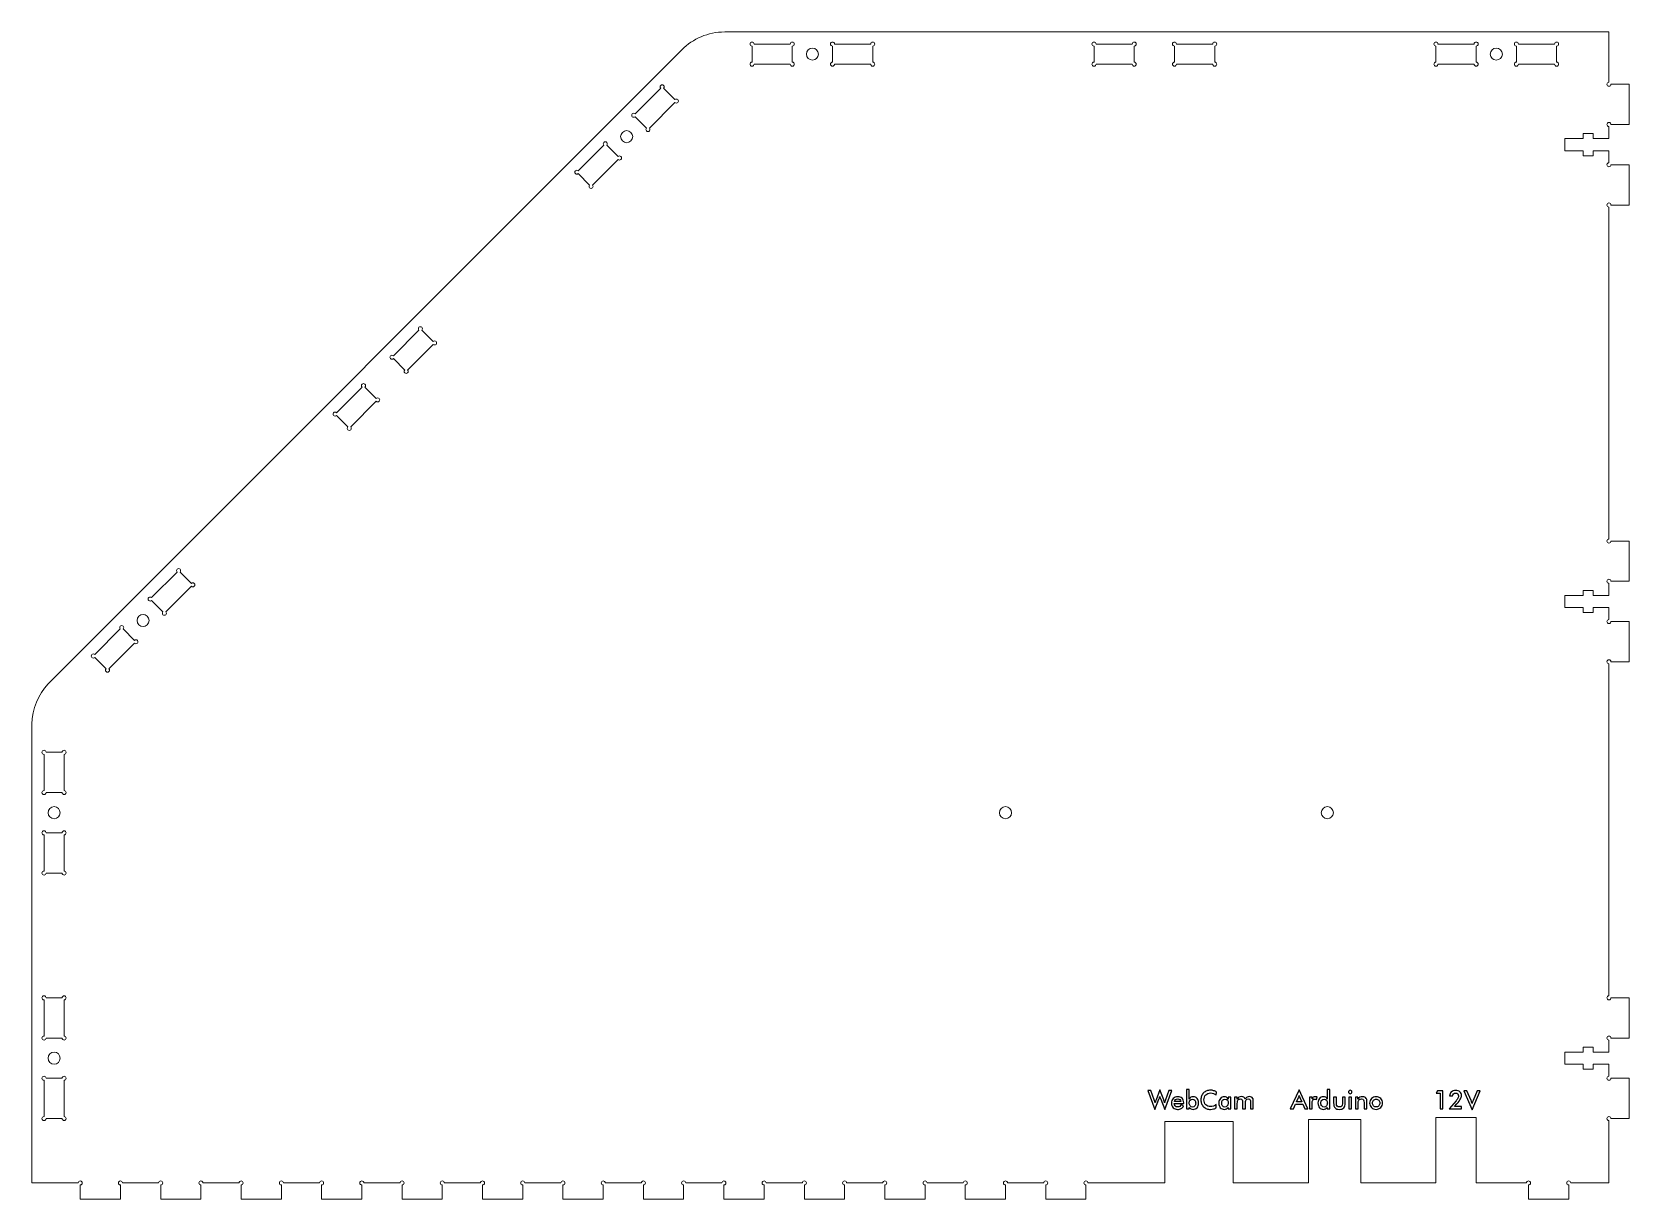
# Model space of a CAD drawing. Header units: millimetres. Extents: x -296 to 101, y -146 to 144.
import ezdxf

# ---------------------------------------------------------------- set-up
doc = ezdxf.new("R2010")
doc.units = ezdxf.units.MM
doc.header["$MEASUREMENT"] = 0
doc.layers.add('Layer 1', color=7, linetype='Continuous')

msp = doc.modelspace()

# ---------------------------------------------------------------- linework, layer by layer
at = {"layer": 'Layer 1', "color": 250, "lineweight": 9}
for centre in [(-54, -50), (26, -50)]:
    msp.add_ellipse(centre, major_axis=(0, 1.5), ratio=1, dxfattribs=at)
for points, knots in [([(-134.4061, 139.6061), (-131.6914, 142.3207), (-127.9414, 144), (-123.8, 144), (-123.8, 144), (-123.8, 144), (96, 144), (96, 144), (96, 144), (96, 144), (96, 134), (96, 134), (96, 134), (96, 134), (96, 131.5), (96, 131.5), (96, 131.5), (95.7239, 131.5), (95.5, 131.2761), (95.5, 131), (95.5, 131), (95.5, 130.7239), (95.7239, 130.5), (96, 130.5), (96, 130.5), (96.2761, 130.5), (96.5, 130.7239), (96.5, 131), (96.5, 131), (96.5, 131), (101, 131), (101, 131), (101, 131), (101, 131), (101, 121), (101, 121), (101, 121), (101, 121), (96.5, 121), (96.5, 121), (96.5, 121), (96.5, 121.2761), (96.2761, 121.5), (96, 121.5), (96, 121.5), (95.7239, 121.5), (95.5, 121.2761), (95.5, 121), (95.5, 121), (95.5, 120.7239), (95.7239, 120.5), (96, 120.5), (96, 120.5), (96, 120.5), (96, 117.5), (96, 117.5), (96, 117.5), (96, 117.5), (92.0553, 117.5), (92.0553, 117.5), (92.0553, 117.5), (92.0553, 117.5), (92.0553, 118.75), (92.0553, 118.75), (92.0553, 118.75), (92.0553, 118.75), (89.5553, 118.75), (89.5553, 118.75), (89.5553, 118.75), (89.5553, 118.75), (89.5553, 117.5), (89.5553, 117.5), (89.5553, 117.5), (89.5553, 117.5), (85, 117.5), (85, 117.5), (85, 117.5), (85, 117.5), (85, 114.5), (85, 114.5), (85, 114.5), (85, 114.5), (89.5553, 114.5), (89.5553, 114.5), (89.5553, 114.5), (89.5553, 114.5), (89.5553, 113.25), (89.5553, 113.25), (89.5553, 113.25), (89.5553, 113.25), (92.0553, 113.25), (92.0553, 113.25), (92.0553, 113.25), (92.0553, 113.25), (92.0553, 114.5), (92.0553, 114.5), (92.0553, 114.5), (92.0553, 114.5), (96, 114.5), (96, 114.5), (96, 114.5), (96, 114.5), (96, 111.5), (96, 111.5), (96, 111.5), (95.7239, 111.5), (95.5, 111.2761), (95.5, 111), (95.5, 111), (95.5, 110.7239), (95.7239, 110.5), (96, 110.5), (96, 110.5), (96.2761, 110.5), (96.5, 110.7239), (96.5, 111), (96.5, 111), (96.5, 111), (101, 111), (101, 111), (101, 111), (101, 111), (101, 101), (101, 101), (101, 101), (101, 101), (96.5, 101), (96.5, 101), (96.5, 101), (96.5, 101.2761), (96.2761, 101.5), (96, 101.5), (96, 101.5), (95.7239, 101.5), (95.5, 101.2761), (95.5, 101), (95.5, 101), (95.5, 100.7239), (95.7239, 100.5), (96, 100.5), (96, 100.5), (96, 100.5), (96, 99), (96, 99), (96, 99), (96, 99), (96, 98), (96, 98), (96, 98), (96, 98), (96, 20.5), (96, 20.5), (96, 20.5), (96, 20.5), (96, 18), (96, 18), (96, 18), (95.7239, 18), (95.5, 17.7761), (95.5, 17.5), (95.5, 17.5), (95.5, 17.2239), (95.7239, 17), (96, 17), (96, 17), (96.2761, 17), (96.5, 17.2239), (96.5, 17.5), (96.5, 17.5), (96.5, 17.5), (101, 17.5), (101, 17.5), (101, 17.5), (101, 17.5), (101, 7.5), (101, 7.5), (101, 7.5), (101, 7.5), (96.5, 7.5), (96.5, 7.5), (96.5, 7.5), (96.5, 7.7761), (96.2761, 8), (96, 8), (96, 8), (95.7239, 8), (95.5, 7.7761), (95.5, 7.5), (95.5, 7.5), (95.5, 7.2239), (95.7239, 7), (96, 7), (96, 7), (96, 7), (96, 4), (96, 4), (96, 4), (96, 4), (92.0553, 4), (92.0553, 4), (92.0553, 4), (92.0553, 4), (92.0553, 5.25), (92.0553, 5.25), (92.0553, 5.25), (92.0553, 5.25), (89.5553, 5.25), (89.5553, 5.25), (89.5553, 5.25), (89.5553, 5.25), (89.5553, 4), (89.5553, 4), (89.5553, 4), (89.5553, 4), (85, 4), (85, 4), (85, 4), (85, 4), (85, 1), (85, 1), (85, 1), (85, 1), (89.5553, 1), (89.5553, 1), (89.5553, 1), (89.5553, 1), (89.5553, -0.25), (89.5553, -0.25), (89.5553, -0.25), (89.5553, -0.25), (92.0553, -0.25), (92.0553, -0.25), (92.0553, -0.25), (92.0553, -0.25), (92.0553, 1), (92.0553, 1), (92.0553, 1), (92.0553, 1), (96, 1), (96, 1), (96, 1), (96, 1), (96, -2), (96, -2), (96, -2), (95.7239, -2), (95.5, -2.2239), (95.5, -2.5), (95.5, -2.5), (95.5, -2.7761), (95.7239, -3), (96, -3), (96, -3), (96.2761, -3), (96.5, -2.7761), (96.5, -2.5), (96.5, -2.5), (96.5, -2.5), (101, -2.5), (101, -2.5), (101, -2.5), (101, -2.5), (101, -12.5), (101, -12.5), (101, -12.5), (101, -12.5), (96.5, -12.5), (96.5, -12.5), (96.5, -12.5), (96.5, -12.2239), (96.2761, -12), (96, -12), (96, -12), (95.7239, -12), (95.5, -12.2239), (95.5, -12.5), (95.5, -12.5), (95.5, -12.7761), (95.7239, -13), (96, -13), (96, -13), (96, -13), (96, -14.5), (96, -14.5), (96, -14.5), (96, -14.5), (96, -15.5), (96, -15.5), (96, -15.5), (96, -15.5), (96, -22), (96, -22), (96, -22), (96, -22), (96, -93), (96, -93), (96, -93), (96, -93), (96, -95.5), (96, -95.5), (96, -95.5), (95.7239, -95.5), (95.5, -95.7239), (95.5, -96), (95.5, -96), (95.5, -96.2761), (95.7239, -96.5), (96, -96.5), (96, -96.5), (96.2761, -96.5), (96.5, -96.2761), (96.5, -96), (96.5, -96), (96.5, -96), (101, -96), (101, -96), (101, -96), (101, -96), (101, -106), (101, -106), (101, -106), (101, -106), (96.5, -106), (96.5, -106), (96.5, -106), (96.5, -105.7239), (96.2761, -105.5), (96, -105.5), (96, -105.5), (95.7239, -105.5), (95.5, -105.7239), (95.5, -106), (95.5, -106), (95.5, -106.2761), (95.7239, -106.5), (96, -106.5), (96, -106.5), (96, -106.5), (96, -109.5), (96, -109.5), (96, -109.5), (96, -109.5), (92.0553, -109.5), (92.0553, -109.5), (92.0553, -109.5), (92.0553, -109.5), (92.0553, -108.25), (92.0553, -108.25), (92.0553, -108.25), (92.0553, -108.25), (89.5553, -108.25), (89.5553, -108.25), (89.5553, -108.25), (89.5553, -108.25), (89.5553, -109.5), (89.5553, -109.5), (89.5553, -109.5), (89.5553, -109.5), (85, -109.5), (85, -109.5), (85, -109.5), (85, -109.5), (85, -112.5), (85, -112.5), (85, -112.5), (85, -112.5), (89.5553, -112.5), (89.5553, -112.5), (89.5553, -112.5), (89.5553, -112.5), (89.5553, -113.75), (89.5553, -113.75), (89.5553, -113.75), (89.5553, -113.75), (92.0553, -113.75), (92.0553, -113.75), (92.0553, -113.75), (92.0553, -113.75), (92.0553, -112.5), (92.0553, -112.5), (92.0553, -112.5), (92.0553, -112.5), (96, -112.5), (96, -112.5), (96, -112.5), (96, -112.5), (96, -115.5), (96, -115.5), (96, -115.5), (95.7239, -115.5), (95.5, -115.7239), (95.5, -116), (95.5, -116), (95.5, -116.2761), (95.7239, -116.5), (96, -116.5), (96, -116.5), (96.2761, -116.5), (96.5, -116.2761), (96.5, -116), (96.5, -116), (96.5, -116), (101, -116), (101, -116), (101, -116), (101, -116), (101, -126), (101, -126), (101, -126), (101, -126), (96.5, -126), (96.5, -126), (96.5, -126), (96.5, -125.7239), (96.2761, -125.5), (96, -125.5), (96, -125.5), (95.7239, -125.5), (95.5, -125.7239), (95.5, -126), (95.5, -126), (95.5, -126.2761), (95.7239, -126.5), (96, -126.5), (96, -126.5), (96, -126.5), (96, -128), (96, -128), (96, -128), (96, -128), (96, -129), (96, -129), (96, -129), (96, -129), (96, -139), (96, -139), (96, -139), (96, -139), (96, -142), (96, -142), (96, -142), (96, -142), (91, -142), (91, -142), (91, -142), (91, -142), (90.6796, -142), (90.6796, -142), (90.6796, -142), (90.6796, -142), (86.5, -142), (86.5, -142), (86.5, -142), (86.5, -141.7239), (86.2761, -141.5), (86, -141.5), (86, -141.5), (85.7239, -141.5), (85.5, -141.7239), (85.5, -142), (85.5, -142), (85.5, -142.2761), (85.7239, -142.5), (86, -142.5), (86, -142.5), (86, -142.5), (86, -146), (86, -146), (86, -146), (86, -146), (76, -146), (76, -146), (76, -146), (76, -146), (76, -142.5), (76, -142.5), (76, -142.5), (76.2761, -142.5), (76.5, -142.2761), (76.5, -142), (76.5, -142), (76.5, -141.7239), (76.2761, -141.5), (76, -141.5), (76, -141.5), (75.7239, -141.5), (75.5, -141.7239), (75.5, -142), (75.5, -142), (75.5, -142), (71, -142), (71, -142), (71, -142), (71, -142), (70.6796, -142), (70.6796, -142), (70.6796, -142), (70.6796, -142), (68.5898, -142), (68.5898, -142), (68.5898, -142), (68.5898, -142), (66.5, -142), (66.5, -142), (66.5, -142), (66.5, -142), (65.5, -142), (65.5, -142), (65.5, -142), (65.5, -142), (63, -142), (63, -142), (63, -142), (63, -142), (63, -125.7703), (63, -125.7703), (63, -125.7703), (63, -125.7703), (53, -125.7703), (53, -125.7703), (53, -125.7703), (53, -125.7703), (53, -142), (53, -142), (53, -142), (53, -142), (51, -142), (51, -142), (51, -142), (51, -142), (50.6796, -142), (50.6796, -142), (50.6796, -142), (50.6796, -142), (46.5, -142), (46.5, -142), (46.5, -142), (46.5, -142), (45.5, -142), (45.5, -142), (45.5, -142), (45.5, -142), (36.5, -142), (36.5, -142), (36.5, -142), (36.5, -142), (35.5, -142), (35.5, -142), (35.5, -142), (35.5, -142), (34.3, -142), (34.3, -142), (34.3, -142), (34.3, -142), (34.3, -126.2703), (34.3, -126.2703), (34.3, -126.2703), (34.3, -126.2703), (21.3, -126.2703), (21.3, -126.2703), (21.3, -126.2703), (21.3, -126.2703), (21.3, -142), (21.3, -142), (21.3, -142), (21.3, -142), (16.5, -142), (16.5, -142), (16.5, -142), (16.5, -142), (15.5, -142), (15.5, -142), (15.5, -142), (15.5, -142), (13, -142), (13, -142), (13, -142), (13, -142), (12, -142), (12, -142), (12, -142), (12, -142), (11, -142), (11, -142), (11, -142), (11, -142), (10.6796, -142), (10.6796, -142), (10.6796, -142), (10.6796, -142), (7, -142), (7, -142), (7, -142), (7, -142), (6.5, -142), (6.5, -142), (6.5, -142), (6.5, -142), (5.5, -142), (5.5, -142), (5.5, -142), (5.5, -142), (2.6, -142), (2.6, -142), (2.6, -142), (2.6, -142), (2.6, -126.7036), (2.6, -126.7036), (2.6, -126.7036), (2.6, -126.7036), (-14.4, -126.7036), (-14.4, -126.7036), (-14.4, -126.7036), (-14.4, -126.7036), (-14.4, -142), (-14.4, -142), (-14.4, -142), (-14.4, -142), (-14.5, -142), (-14.5, -142), (-14.5, -142), (-14.5, -142), (-23.5, -142), (-23.5, -142), (-23.5, -142), (-23.5, -142), (-24.5, -142), (-24.5, -142), (-24.5, -142), (-24.5, -142), (-27, -142), (-27, -142), (-27, -142), (-27, -142), (-29, -142), (-29, -142), (-29, -142), (-29, -142), (-29.3204, -142), (-29.3204, -142), (-29.3204, -142), (-29.3204, -142), (-33.5, -142), (-33.5, -142), (-33.5, -142), (-33.5, -141.7239), (-33.7239, -141.5), (-34, -141.5), (-34, -141.5), (-34.2761, -141.5), (-34.5, -141.7239), (-34.5, -142), (-34.5, -142), (-34.5, -142.2761), (-34.2761, -142.5), (-34, -142.5), (-34, -142.5), (-34, -142.5), (-34, -146), (-34, -146), (-34, -146), (-34, -146), (-44, -146), (-44, -146), (-44, -146), (-44, -146), (-44, -142.5), (-44, -142.5), (-44, -142.5), (-43.7239, -142.5), (-43.5, -142.2761), (-43.5, -142), (-43.5, -142), (-43.5, -141.7239), (-43.7239, -141.5), (-44, -141.5), (-44, -141.5), (-44.2761, -141.5), (-44.5, -141.7239), (-44.5, -142), (-44.5, -142), (-44.5, -142), (-49, -142), (-49, -142), (-49, -142), (-49, -142), (-49.3204, -142), (-49.3204, -142), (-49.3204, -142), (-49.3204, -142), (-53.5, -142), (-53.5, -142), (-53.5, -142), (-53.5, -141.7239), (-53.7239, -141.5), (-54, -141.5), (-54, -141.5), (-54.2761, -141.5), (-54.5, -141.7239), (-54.5, -142), (-54.5, -142), (-54.5, -142.2761), (-54.2761, -142.5), (-54, -142.5), (-54, -142.5), (-54, -142.5), (-54, -146), (-54, -146), (-54, -146), (-54, -146), (-64, -146), (-64, -146), (-64, -146), (-64, -146), (-64, -142.5), (-64, -142.5), (-64, -142.5), (-63.7239, -142.5), (-63.5, -142.2761), (-63.5, -142), (-63.5, -142), (-63.5, -141.7239), (-63.7239, -141.5), (-64, -141.5), (-64, -141.5), (-64.2761, -141.5), (-64.5, -141.7239), (-64.5, -142), (-64.5, -142), (-64.5, -142), (-69, -142), (-69, -142), (-69, -142), (-69, -142), (-69.3204, -142), (-69.3204, -142), (-69.3204, -142), (-69.3204, -142), (-73.5, -142), (-73.5, -142), (-73.5, -142), (-73.5, -141.7239), (-73.7239, -141.5), (-74, -141.5), (-74, -141.5), (-74.2761, -141.5), (-74.5, -141.7239), (-74.5, -142), (-74.5, -142), (-74.5, -142.2761), (-74.2761, -142.5), (-74, -142.5), (-74, -142.5), (-74, -142.5), (-74, -146), (-74, -146), (-74, -146), (-74, -146), (-84, -146), (-84, -146), (-84, -146), (-84, -146), (-84, -142.5), (-84, -142.5), (-84, -142.5), (-83.7239, -142.5), (-83.5, -142.2761), (-83.5, -142), (-83.5, -142), (-83.5, -141.7239), (-83.7239, -141.5), (-84, -141.5), (-84, -141.5), (-84.2761, -141.5), (-84.5, -141.7239), (-84.5, -142), (-84.5, -142), (-84.5, -142), (-89, -142), (-89, -142), (-89, -142), (-89, -142), (-89.3204, -142), (-89.3204, -142), (-89.3204, -142), (-89.3204, -142), (-93.5, -142), (-93.5, -142), (-93.5, -142), (-93.5, -141.7239), (-93.7239, -141.5), (-94, -141.5), (-94, -141.5), (-94.2761, -141.5), (-94.5, -141.7239), (-94.5, -142), (-94.5, -142), (-94.5, -142.2761), (-94.2761, -142.5), (-94, -142.5), (-94, -142.5), (-94, -142.5), (-94, -146), (-94, -146), (-94, -146), (-94, -146), (-104, -146), (-104, -146), (-104, -146), (-104, -146), (-104, -142.5), (-104, -142.5), (-104, -142.5), (-103.7239, -142.5), (-103.5, -142.2761), (-103.5, -142), (-103.5, -142), (-103.5, -141.7239), (-103.7239, -141.5), (-104, -141.5), (-104, -141.5), (-104.2761, -141.5), (-104.5, -141.7239), (-104.5, -142), (-104.5, -142), (-104.5, -142), (-109, -142), (-109, -142), (-109, -142), (-109, -142), (-109.3204, -142), (-109.3204, -142), (-109.3204, -142), (-109.3204, -142), (-113.5, -142), (-113.5, -142), (-113.5, -142), (-113.5, -141.7239), (-113.7239, -141.5), (-114, -141.5), (-114, -141.5), (-114.2761, -141.5), (-114.5, -141.7239), (-114.5, -142), (-114.5, -142), (-114.5, -142.2761), (-114.2761, -142.5), (-114, -142.5), (-114, -142.5), (-114, -142.5), (-114, -146), (-114, -146), (-114, -146), (-114, -146), (-124, -146), (-124, -146), (-124, -146), (-124, -146), (-124, -142.5), (-124, -142.5), (-124, -142.5), (-123.7239, -142.5), (-123.5, -142.2761), (-123.5, -142), (-123.5, -142), (-123.5, -141.7239), (-123.7239, -141.5), (-124, -141.5), (-124, -141.5), (-124.2761, -141.5), (-124.5, -141.7239), (-124.5, -142), (-124.5, -142), (-124.5, -142), (-129, -142), (-129, -142), (-129, -142), (-129, -142), (-129.3204, -142), (-129.3204, -142), (-129.3204, -142), (-129.3204, -142), (-133.5, -142), (-133.5, -142), (-133.5, -142), (-133.5, -141.7239), (-133.7239, -141.5), (-134, -141.5), (-134, -141.5), (-134.2761, -141.5), (-134.5, -141.7239), (-134.5, -142), (-134.5, -142), (-134.5, -142.2761), (-134.2761, -142.5), (-134, -142.5), (-134, -142.5), (-134, -142.5), (-134, -146), (-134, -146), (-134, -146), (-134, -146), (-144, -146), (-144, -146), (-144, -146), (-144, -146), (-144, -142.5), (-144, -142.5), (-144, -142.5), (-143.7239, -142.5), (-143.5, -142.2761), (-143.5, -142), (-143.5, -142), (-143.5, -141.7239), (-143.7239, -141.5), (-144, -141.5), (-144, -141.5), (-144.2761, -141.5), (-144.5, -141.7239), (-144.5, -142), (-144.5, -142), (-144.5, -142), (-149, -142), (-149, -142), (-149, -142), (-149, -142), (-149.3204, -142), (-149.3204, -142), (-149.3204, -142), (-149.3204, -142), (-153.5, -142), (-153.5, -142), (-153.5, -142), (-153.5, -141.7239), (-153.7239, -141.5), (-154, -141.5), (-154, -141.5), (-154.2761, -141.5), (-154.5, -141.7239), (-154.5, -142), (-154.5, -142), (-154.5, -142.2761), (-154.2761, -142.5), (-154, -142.5), (-154, -142.5), (-154, -142.5), (-154, -146), (-154, -146), (-154, -146), (-154, -146), (-164, -146), (-164, -146), (-164, -146), (-164, -146), (-164, -142.5), (-164, -142.5), (-164, -142.5), (-163.7239, -142.5), (-163.5, -142.2761), (-163.5, -142), (-163.5, -142), (-163.5, -141.7239), (-163.7239, -141.5), (-164, -141.5), (-164, -141.5), (-164.2761, -141.5), (-164.5, -141.7239), (-164.5, -142), (-164.5, -142), (-164.5, -142), (-169, -142), (-169, -142), (-169, -142), (-169, -142), (-169.3204, -142), (-169.3204, -142), (-169.3204, -142), (-169.3204, -142), (-173.5, -142), (-173.5, -142), (-173.5, -142), (-173.5, -141.7239), (-173.7239, -141.5), (-174, -141.5), (-174, -141.5), (-174.2761, -141.5), (-174.5, -141.7239), (-174.5, -142), (-174.5, -142), (-174.5, -142.2761), (-174.2761, -142.5), (-174, -142.5), (-174, -142.5), (-174, -142.5), (-174, -146), (-174, -146), (-174, -146), (-174, -146), (-184, -146), (-184, -146), (-184, -146), (-184, -146), (-184, -142.5), (-184, -142.5), (-184, -142.5), (-183.7239, -142.5), (-183.5, -142.2761), (-183.5, -142), (-183.5, -142), (-183.5, -141.7239), (-183.7239, -141.5), (-184, -141.5), (-184, -141.5), (-184.2761, -141.5), (-184.5, -141.7239), (-184.5, -142), (-184.5, -142), (-184.5, -142), (-189, -142), (-189, -142), (-189, -142), (-189, -142), (-189.3204, -142), (-189.3204, -142), (-189.3204, -142), (-189.3204, -142), (-193.5, -142), (-193.5, -142), (-193.5, -142), (-193.5, -141.7239), (-193.7239, -141.5), (-194, -141.5), (-194, -141.5), (-194.2761, -141.5), (-194.5, -141.7239), (-194.5, -142), (-194.5, -142), (-194.5, -142.2761), (-194.2761, -142.5), (-194, -142.5), (-194, -142.5), (-194, -142.5), (-194, -146), (-194, -146), (-194, -146), (-194, -146), (-204, -146), (-204, -146), (-204, -146), (-204, -146), (-204, -142.5), (-204, -142.5), (-204, -142.5), (-203.7239, -142.5), (-203.5, -142.2761), (-203.5, -142), (-203.5, -142), (-203.5, -141.7239), (-203.7239, -141.5), (-204, -141.5), (-204, -141.5), (-204.2761, -141.5), (-204.5, -141.7239), (-204.5, -142), (-204.5, -142), (-204.5, -142), (-209, -142), (-209, -142), (-209, -142), (-209, -142), (-209.3204, -142), (-209.3204, -142), (-209.3204, -142), (-209.3204, -142), (-213.5, -142), (-213.5, -142), (-213.5, -142), (-213.5, -141.7239), (-213.7239, -141.5), (-214, -141.5), (-214, -141.5), (-214.2761, -141.5), (-214.5, -141.7239), (-214.5, -142), (-214.5, -142), (-214.5, -142.2761), (-214.2761, -142.5), (-214, -142.5), (-214, -142.5), (-214, -142.5), (-214, -146), (-214, -146), (-214, -146), (-214, -146), (-224, -146), (-224, -146), (-224, -146), (-224, -146), (-224, -142.5), (-224, -142.5), (-224, -142.5), (-223.7239, -142.5), (-223.5, -142.2761), (-223.5, -142), (-223.5, -142), (-223.5, -141.7239), (-223.7239, -141.5), (-224, -141.5), (-224, -141.5), (-224.2761, -141.5), (-224.5, -141.7239), (-224.5, -142), (-224.5, -142), (-224.5, -142), (-229, -142), (-229, -142), (-229, -142), (-229, -142), (-229.3204, -142), (-229.3204, -142), (-229.3204, -142), (-229.3204, -142), (-233.5, -142), (-233.5, -142), (-233.5, -142), (-233.5, -141.7239), (-233.7239, -141.5), (-234, -141.5), (-234, -141.5), (-234.2761, -141.5), (-234.5, -141.7239), (-234.5, -142), (-234.5, -142), (-234.5, -142.2761), (-234.2761, -142.5), (-234, -142.5), (-234, -142.5), (-234, -142.5), (-234, -146), (-234, -146), (-234, -146), (-234, -146), (-244, -146), (-244, -146), (-244, -146), (-244, -146), (-244, -142.5), (-244, -142.5), (-244, -142.5), (-243.7239, -142.5), (-243.5, -142.2761), (-243.5, -142), (-243.5, -142), (-243.5, -141.7239), (-243.7239, -141.5), (-244, -141.5), (-244, -141.5), (-244.2761, -141.5), (-244.5, -141.7239), (-244.5, -142), (-244.5, -142), (-244.5, -142), (-249, -142), (-249, -142), (-249, -142), (-249, -142), (-249.3204, -142), (-249.3204, -142), (-249.3204, -142), (-249.3204, -142), (-253.5, -142), (-253.5, -142), (-253.5, -142), (-253.5, -141.7239), (-253.7239, -141.5), (-254, -141.5), (-254, -141.5), (-254.2761, -141.5), (-254.5, -141.7239), (-254.5, -142), (-254.5, -142), (-254.5, -142.2761), (-254.2761, -142.5), (-254, -142.5), (-254, -142.5), (-254, -142.5), (-254, -146), (-254, -146), (-254, -146), (-254, -146), (-264, -146), (-264, -146), (-264, -146), (-264, -146), (-264, -142.5), (-264, -142.5), (-264, -142.5), (-263.7239, -142.5), (-263.5, -142.2761), (-263.5, -142), (-263.5, -142), (-263.5, -141.7239), (-263.7239, -141.5), (-264, -141.5), (-264, -141.5), (-264.2761, -141.5), (-264.5, -141.7239), (-264.5, -142), (-264.5, -142), (-264.5, -142), (-269, -142), (-269, -142), (-269, -142), (-269, -142), (-269.3204, -142), (-269.3204, -142), (-269.3204, -142), (-269.3204, -142), (-273.5, -142), (-273.5, -142), (-273.5, -142), (-273.5, -141.7239), (-273.7239, -141.5), (-274, -141.5), (-274, -141.5), (-274.2761, -141.5), (-274.5, -141.7239), (-274.5, -142), (-274.5, -142), (-274.5, -142.2761), (-274.2761, -142.5), (-274, -142.5), (-274, -142.5), (-274, -142.5), (-274, -146), (-274, -146), (-274, -146), (-274, -146), (-284, -146), (-284, -146), (-284, -146), (-284, -146), (-284, -142.5), (-284, -142.5), (-284, -142.5), (-283.7239, -142.5), (-283.5, -142.2761), (-283.5, -142), (-283.5, -142), (-283.5, -141.7239), (-283.7239, -141.5), (-284, -141.5), (-284, -141.5), (-284.2761, -141.5), (-284.5, -141.7239), (-284.5, -142), (-284.5, -142), (-284.5, -142), (-289, -142), (-289, -142), (-289, -142), (-289, -142), (-296, -142), (-296, -142), (-296, -142), (-296, -142), (-296, -139), (-296, -139), (-296, -139), (-296, -139), (-296, -28), (-296, -28), (-296, -28), (-296, -28), (-295.9975, -28), (-295.9975, -28), (-295.9975, -28), (-295.947, -24.1397), (-294.437, -20.6312), (-291.9949, -18), (-291.9949, -18), (-291.9949, -18), (-292, -18), (-292, -18), (-292, -18), (-292, -18), (-134.3939, 139.6061), (-134.3939, 139.6061), (-134.3939, 139.6061), (-134.3939, 139.6061), (-134.4061, 139.6061), (-134.4061, 139.6061)], [0, 0, 0, 0, 0.00309598, 0.00309598, 0.00309598, 0.00309598, 0.00619195, 0.00619195, 0.00619195, 0.00619195, 0.00928793, 0.00928793, 0.00928793, 0.00928793, 0.0123839, 0.0123839, 0.0123839, 0.0123839, 0.01547988, 0.01547988, 0.01547988, 0.01547988, 0.01857585, 0.01857585, 0.01857585, 0.01857585, 0.02167183, 0.02167183, 0.02167183, 0.02167183, 0.0247678, 0.0247678, 0.0247678, 0.0247678, 0.02786378, 0.02786378, 0.02786378, 0.02786378, 0.03095975, 0.03095975, 0.03095975, 0.03095975, 0.03405573, 0.03405573, 0.03405573, 0.03405573, 0.0371517, 0.0371517, 0.0371517, 0.0371517, 0.04024768, 0.04024768, 0.04024768, 0.04024768, 0.04334365, 0.04334365, 0.04334365, 0.04334365, 0.04643963, 0.04643963, 0.04643963, 0.04643963, 0.0495356, 0.0495356, 0.0495356, 0.0495356, 0.05263158, 0.05263158, 0.05263158, 0.05263158, 0.05572755, 0.05572755, 0.05572755, 0.05572755, 0.05882353, 0.05882353, 0.05882353, 0.05882353, 0.0619195, 0.0619195, 0.0619195, 0.0619195, 0.06501548, 0.06501548, 0.06501548, 0.06501548, 0.06811146, 0.06811146, 0.06811146, 0.06811146, 0.07120743, 0.07120743, 0.07120743, 0.07120743, 0.07430341, 0.07430341, 0.07430341, 0.07430341, 0.07739938, 0.07739938, 0.07739938, 0.07739938, 0.08049536, 0.08049536, 0.08049536, 0.08049536, 0.08359133, 0.08359133, 0.08359133, 0.08359133, 0.08668731, 0.08668731, 0.08668731, 0.08668731, 0.08978328, 0.08978328, 0.08978328, 0.08978328, 0.09287926, 0.09287926, 0.09287926, 0.09287926, 0.09597523, 0.09597523, 0.09597523, 0.09597523, 0.09907121, 0.09907121, 0.09907121, 0.09907121, 0.10216718, 0.10216718, 0.10216718, 0.10216718, 0.10526316, 0.10526316, 0.10526316, 0.10526316, 0.10835913, 0.10835913, 0.10835913, 0.10835913, 0.11145511, 0.11145511, 0.11145511, 0.11145511, 0.11455108, 0.11455108, 0.11455108, 0.11455108, 0.11764706, 0.11764706, 0.11764706, 0.11764706, 0.12074303, 0.12074303, 0.12074303, 0.12074303, 0.12383901, 0.12383901, 0.12383901, 0.12383901, 0.12693498, 0.12693498, 0.12693498, 0.12693498, 0.13003096, 0.13003096, 0.13003096, 0.13003096, 0.13312693, 0.13312693, 0.13312693, 0.13312693, 0.13622291, 0.13622291, 0.13622291, 0.13622291, 0.13931889, 0.13931889, 0.13931889, 0.13931889, 0.14241486, 0.14241486, 0.14241486, 0.14241486, 0.14551084, 0.14551084, 0.14551084, 0.14551084, 0.14860681, 0.14860681, 0.14860681, 0.14860681, 0.15170279, 0.15170279, 0.15170279, 0.15170279, 0.15479876, 0.15479876, 0.15479876, 0.15479876, 0.15789474, 0.15789474, 0.15789474, 0.15789474, 0.16099071, 0.16099071, 0.16099071, 0.16099071, 0.16408669, 0.16408669, 0.16408669, 0.16408669, 0.16718266, 0.16718266, 0.16718266, 0.16718266, 0.17027864, 0.17027864, 0.17027864, 0.17027864, 0.17337461, 0.17337461, 0.17337461, 0.17337461, 0.17647059, 0.17647059, 0.17647059, 0.17647059, 0.17956656, 0.17956656, 0.17956656, 0.17956656, 0.18266254, 0.18266254, 0.18266254, 0.18266254, 0.18575851, 0.18575851, 0.18575851, 0.18575851, 0.18885449, 0.18885449, 0.18885449, 0.18885449, 0.19195046, 0.19195046, 0.19195046, 0.19195046, 0.19504644, 0.19504644, 0.19504644, 0.19504644, 0.19814241, 0.19814241, 0.19814241, 0.19814241, 0.20123839, 0.20123839, 0.20123839, 0.20123839, 0.20433437, 0.20433437, 0.20433437, 0.20433437, 0.20743034, 0.20743034, 0.20743034, 0.20743034, 0.21052632, 0.21052632, 0.21052632, 0.21052632, 0.21362229, 0.21362229, 0.21362229, 0.21362229, 0.21671827, 0.21671827, 0.21671827, 0.21671827, 0.21981424, 0.21981424, 0.21981424, 0.21981424, 0.22291022, 0.22291022, 0.22291022, 0.22291022, 0.22600619, 0.22600619, 0.22600619, 0.22600619, 0.22910217, 0.22910217, 0.22910217, 0.22910217, 0.23219814, 0.23219814, 0.23219814, 0.23219814, 0.23529412, 0.23529412, 0.23529412, 0.23529412, 0.23839009, 0.23839009, 0.23839009, 0.23839009, 0.24148607, 0.24148607, 0.24148607, 0.24148607, 0.24458204, 0.24458204, 0.24458204, 0.24458204, 0.24767802, 0.24767802, 0.24767802, 0.24767802, 0.25077399, 0.25077399, 0.25077399, 0.25077399, 0.25386997, 0.25386997, 0.25386997, 0.25386997, 0.25696594, 0.25696594, 0.25696594, 0.25696594, 0.26006192, 0.26006192, 0.26006192, 0.26006192, 0.26315789, 0.26315789, 0.26315789, 0.26315789, 0.26625387, 0.26625387, 0.26625387, 0.26625387, 0.26934985, 0.26934985, 0.26934985, 0.26934985, 0.27244582, 0.27244582, 0.27244582, 0.27244582, 0.2755418, 0.2755418, 0.2755418, 0.2755418, 0.27863777, 0.27863777, 0.27863777, 0.27863777, 0.28173375, 0.28173375, 0.28173375, 0.28173375, 0.28482972, 0.28482972, 0.28482972, 0.28482972, 0.2879257, 0.2879257, 0.2879257, 0.2879257, 0.29102167, 0.29102167, 0.29102167, 0.29102167, 0.29411765, 0.29411765, 0.29411765, 0.29411765, 0.29721362, 0.29721362, 0.29721362, 0.29721362, 0.3003096, 0.3003096, 0.3003096, 0.3003096, 0.30340557, 0.30340557, 0.30340557, 0.30340557, 0.30650155, 0.30650155, 0.30650155, 0.30650155, 0.30959752, 0.30959752, 0.30959752, 0.30959752, 0.3126935, 0.3126935, 0.3126935, 0.3126935, 0.31578947, 0.31578947, 0.31578947, 0.31578947, 0.31888545, 0.31888545, 0.31888545, 0.31888545, 0.32198142, 0.32198142, 0.32198142, 0.32198142, 0.3250774, 0.3250774, 0.3250774, 0.3250774, 0.32817337, 0.32817337, 0.32817337, 0.32817337, 0.33126935, 0.33126935, 0.33126935, 0.33126935, 0.33436533, 0.33436533, 0.33436533, 0.33436533, 0.3374613, 0.3374613, 0.3374613, 0.3374613, 0.34055728, 0.34055728, 0.34055728, 0.34055728, 0.34365325, 0.34365325, 0.34365325, 0.34365325, 0.34674923, 0.34674923, 0.34674923, 0.34674923, 0.3498452, 0.3498452, 0.3498452, 0.3498452, 0.35294118, 0.35294118, 0.35294118, 0.35294118, 0.35603715, 0.35603715, 0.35603715, 0.35603715, 0.35913313, 0.35913313, 0.35913313, 0.35913313, 0.3622291, 0.3622291, 0.3622291, 0.3622291, 0.36532508, 0.36532508, 0.36532508, 0.36532508, 0.36842105, 0.36842105, 0.36842105, 0.36842105, 0.37151703, 0.37151703, 0.37151703, 0.37151703, 0.374613, 0.374613, 0.374613, 0.374613, 0.37770898, 0.37770898, 0.37770898, 0.37770898, 0.38080495, 0.38080495, 0.38080495, 0.38080495, 0.38390093, 0.38390093, 0.38390093, 0.38390093, 0.3869969, 0.3869969, 0.3869969, 0.3869969, 0.39009288, 0.39009288, 0.39009288, 0.39009288, 0.39318885, 0.39318885, 0.39318885, 0.39318885, 0.39628483, 0.39628483, 0.39628483, 0.39628483, 0.3993808, 0.3993808, 0.3993808, 0.3993808, 0.40247678, 0.40247678, 0.40247678, 0.40247678, 0.40557276, 0.40557276, 0.40557276, 0.40557276, 0.40866873, 0.40866873, 0.40866873, 0.40866873, 0.41176471, 0.41176471, 0.41176471, 0.41176471, 0.41486068, 0.41486068, 0.41486068, 0.41486068, 0.41795666, 0.41795666, 0.41795666, 0.41795666, 0.42105263, 0.42105263, 0.42105263, 0.42105263, 0.42414861, 0.42414861, 0.42414861, 0.42414861, 0.42724458, 0.42724458, 0.42724458, 0.42724458, 0.43034056, 0.43034056, 0.43034056, 0.43034056, 0.43343653, 0.43343653, 0.43343653, 0.43343653, 0.43653251, 0.43653251, 0.43653251, 0.43653251, 0.43962848, 0.43962848, 0.43962848, 0.43962848, 0.44272446, 0.44272446, 0.44272446, 0.44272446, 0.44582043, 0.44582043, 0.44582043, 0.44582043, 0.44891641, 0.44891641, 0.44891641, 0.44891641, 0.45201238, 0.45201238, 0.45201238, 0.45201238, 0.45510836, 0.45510836, 0.45510836, 0.45510836, 0.45820433, 0.45820433, 0.45820433, 0.45820433, 0.46130031, 0.46130031, 0.46130031, 0.46130031, 0.46439628, 0.46439628, 0.46439628, 0.46439628, 0.46749226, 0.46749226, 0.46749226, 0.46749226, 0.47058824, 0.47058824, 0.47058824, 0.47058824, 0.47368421, 0.47368421, 0.47368421, 0.47368421, 0.47678019, 0.47678019, 0.47678019, 0.47678019, 0.47987616, 0.47987616, 0.47987616, 0.47987616, 0.48297214, 0.48297214, 0.48297214, 0.48297214, 0.48606811, 0.48606811, 0.48606811, 0.48606811, 0.48916409, 0.48916409, 0.48916409, 0.48916409, 0.49226006, 0.49226006, 0.49226006, 0.49226006, 0.49535604, 0.49535604, 0.49535604, 0.49535604, 0.49845201, 0.49845201, 0.49845201, 0.49845201, 0.50154799, 0.50154799, 0.50154799, 0.50154799, 0.50464396, 0.50464396, 0.50464396, 0.50464396, 0.50773994, 0.50773994, 0.50773994, 0.50773994, 0.51083591, 0.51083591, 0.51083591, 0.51083591, 0.51393189, 0.51393189, 0.51393189, 0.51393189, 0.51702786, 0.51702786, 0.51702786, 0.51702786, 0.52012384, 0.52012384, 0.52012384, 0.52012384, 0.52321981, 0.52321981, 0.52321981, 0.52321981, 0.52631579, 0.52631579, 0.52631579, 0.52631579, 0.52941176, 0.52941176, 0.52941176, 0.52941176, 0.53250774, 0.53250774, 0.53250774, 0.53250774, 0.53560372, 0.53560372, 0.53560372, 0.53560372, 0.53869969, 0.53869969, 0.53869969, 0.53869969, 0.54179567, 0.54179567, 0.54179567, 0.54179567, 0.54489164, 0.54489164, 0.54489164, 0.54489164, 0.54798762, 0.54798762, 0.54798762, 0.54798762, 0.55108359, 0.55108359, 0.55108359, 0.55108359, 0.55417957, 0.55417957, 0.55417957, 0.55417957, 0.55727554, 0.55727554, 0.55727554, 0.55727554, 0.56037152, 0.56037152, 0.56037152, 0.56037152, 0.56346749, 0.56346749, 0.56346749, 0.56346749, 0.56656347, 0.56656347, 0.56656347, 0.56656347, 0.56965944, 0.56965944, 0.56965944, 0.56965944, 0.57275542, 0.57275542, 0.57275542, 0.57275542, 0.57585139, 0.57585139, 0.57585139, 0.57585139, 0.57894737, 0.57894737, 0.57894737, 0.57894737, 0.58204334, 0.58204334, 0.58204334, 0.58204334, 0.58513932, 0.58513932, 0.58513932, 0.58513932, 0.58823529, 0.58823529, 0.58823529, 0.58823529, 0.59133127, 0.59133127, 0.59133127, 0.59133127, 0.59442724, 0.59442724, 0.59442724, 0.59442724, 0.59752322, 0.59752322, 0.59752322, 0.59752322, 0.6006192, 0.6006192, 0.6006192, 0.6006192, 0.60371517, 0.60371517, 0.60371517, 0.60371517, 0.60681115, 0.60681115, 0.60681115, 0.60681115, 0.60990712, 0.60990712, 0.60990712, 0.60990712, 0.6130031, 0.6130031, 0.6130031, 0.6130031, 0.61609907, 0.61609907, 0.61609907, 0.61609907, 0.61919505, 0.61919505, 0.61919505, 0.61919505, 0.62229102, 0.62229102, 0.62229102, 0.62229102, 0.625387, 0.625387, 0.625387, 0.625387, 0.62848297, 0.62848297, 0.62848297, 0.62848297, 0.63157895, 0.63157895, 0.63157895, 0.63157895, 0.63467492, 0.63467492, 0.63467492, 0.63467492, 0.6377709, 0.6377709, 0.6377709, 0.6377709, 0.64086687, 0.64086687, 0.64086687, 0.64086687, 0.64396285, 0.64396285, 0.64396285, 0.64396285, 0.64705882, 0.64705882, 0.64705882, 0.64705882, 0.6501548, 0.6501548, 0.6501548, 0.6501548, 0.65325077, 0.65325077, 0.65325077, 0.65325077, 0.65634675, 0.65634675, 0.65634675, 0.65634675, 0.65944272, 0.65944272, 0.65944272, 0.65944272, 0.6625387, 0.6625387, 0.6625387, 0.6625387, 0.66563467, 0.66563467, 0.66563467, 0.66563467, 0.66873065, 0.66873065, 0.66873065, 0.66873065, 0.67182663, 0.67182663, 0.67182663, 0.67182663, 0.6749226, 0.6749226, 0.6749226, 0.6749226, 0.67801858, 0.67801858, 0.67801858, 0.67801858, 0.68111455, 0.68111455, 0.68111455, 0.68111455, 0.68421053, 0.68421053, 0.68421053, 0.68421053, 0.6873065, 0.6873065, 0.6873065, 0.6873065, 0.69040248, 0.69040248, 0.69040248, 0.69040248, 0.69349845, 0.69349845, 0.69349845, 0.69349845, 0.69659443, 0.69659443, 0.69659443, 0.69659443, 0.6996904, 0.6996904, 0.6996904, 0.6996904, 0.70278638, 0.70278638, 0.70278638, 0.70278638, 0.70588235, 0.70588235, 0.70588235, 0.70588235, 0.70897833, 0.70897833, 0.70897833, 0.70897833, 0.7120743, 0.7120743, 0.7120743, 0.7120743, 0.71517028, 0.71517028, 0.71517028, 0.71517028, 0.71826625, 0.71826625, 0.71826625, 0.71826625, 0.72136223, 0.72136223, 0.72136223, 0.72136223, 0.7244582, 0.7244582, 0.7244582, 0.7244582, 0.72755418, 0.72755418, 0.72755418, 0.72755418, 0.73065015, 0.73065015, 0.73065015, 0.73065015, 0.73374613, 0.73374613, 0.73374613, 0.73374613, 0.73684211, 0.73684211, 0.73684211, 0.73684211, 0.73993808, 0.73993808, 0.73993808, 0.73993808, 0.74303406, 0.74303406, 0.74303406, 0.74303406, 0.74613003, 0.74613003, 0.74613003, 0.74613003, 0.74922601, 0.74922601, 0.74922601, 0.74922601, 0.75232198, 0.75232198, 0.75232198, 0.75232198, 0.75541796, 0.75541796, 0.75541796, 0.75541796, 0.75851393, 0.75851393, 0.75851393, 0.75851393, 0.76160991, 0.76160991, 0.76160991, 0.76160991, 0.76470588, 0.76470588, 0.76470588, 0.76470588, 0.76780186, 0.76780186, 0.76780186, 0.76780186, 0.77089783, 0.77089783, 0.77089783, 0.77089783, 0.77399381, 0.77399381, 0.77399381, 0.77399381, 0.77708978, 0.77708978, 0.77708978, 0.77708978, 0.78018576, 0.78018576, 0.78018576, 0.78018576, 0.78328173, 0.78328173, 0.78328173, 0.78328173, 0.78637771, 0.78637771, 0.78637771, 0.78637771, 0.78947368, 0.78947368, 0.78947368, 0.78947368, 0.79256966, 0.79256966, 0.79256966, 0.79256966, 0.79566563, 0.79566563, 0.79566563, 0.79566563, 0.79876161, 0.79876161, 0.79876161, 0.79876161, 0.80185759, 0.80185759, 0.80185759, 0.80185759, 0.80495356, 0.80495356, 0.80495356, 0.80495356, 0.80804954, 0.80804954, 0.80804954, 0.80804954, 0.81114551, 0.81114551, 0.81114551, 0.81114551, 0.81424149, 0.81424149, 0.81424149, 0.81424149, 0.81733746, 0.81733746, 0.81733746, 0.81733746, 0.82043344, 0.82043344, 0.82043344, 0.82043344, 0.82352941, 0.82352941, 0.82352941, 0.82352941, 0.82662539, 0.82662539, 0.82662539, 0.82662539, 0.82972136, 0.82972136, 0.82972136, 0.82972136, 0.83281734, 0.83281734, 0.83281734, 0.83281734, 0.83591331, 0.83591331, 0.83591331, 0.83591331, 0.83900929, 0.83900929, 0.83900929, 0.83900929, 0.84210526, 0.84210526, 0.84210526, 0.84210526, 0.84520124, 0.84520124, 0.84520124, 0.84520124, 0.84829721, 0.84829721, 0.84829721, 0.84829721, 0.85139319, 0.85139319, 0.85139319, 0.85139319, 0.85448916, 0.85448916, 0.85448916, 0.85448916, 0.85758514, 0.85758514, 0.85758514, 0.85758514, 0.86068111, 0.86068111, 0.86068111, 0.86068111, 0.86377709, 0.86377709, 0.86377709, 0.86377709, 0.86687307, 0.86687307, 0.86687307, 0.86687307, 0.86996904, 0.86996904, 0.86996904, 0.86996904, 0.87306502, 0.87306502, 0.87306502, 0.87306502, 0.87616099, 0.87616099, 0.87616099, 0.87616099, 0.87925697, 0.87925697, 0.87925697, 0.87925697, 0.88235294, 0.88235294, 0.88235294, 0.88235294, 0.88544892, 0.88544892, 0.88544892, 0.88544892, 0.88854489, 0.88854489, 0.88854489, 0.88854489, 0.89164087, 0.89164087, 0.89164087, 0.89164087, 0.89473684, 0.89473684, 0.89473684, 0.89473684, 0.89783282, 0.89783282, 0.89783282, 0.89783282, 0.90092879, 0.90092879, 0.90092879, 0.90092879, 0.90402477, 0.90402477, 0.90402477, 0.90402477, 0.90712074, 0.90712074, 0.90712074, 0.90712074, 0.91021672, 0.91021672, 0.91021672, 0.91021672, 0.91331269, 0.91331269, 0.91331269, 0.91331269, 0.91640867, 0.91640867, 0.91640867, 0.91640867, 0.91950464, 0.91950464, 0.91950464, 0.91950464, 0.92260062, 0.92260062, 0.92260062, 0.92260062, 0.92569659, 0.92569659, 0.92569659, 0.92569659, 0.92879257, 0.92879257, 0.92879257, 0.92879257, 0.93188854, 0.93188854, 0.93188854, 0.93188854, 0.93498452, 0.93498452, 0.93498452, 0.93498452, 0.9380805, 0.9380805, 0.9380805, 0.9380805, 0.94117647, 0.94117647, 0.94117647, 0.94117647, 0.94427245, 0.94427245, 0.94427245, 0.94427245, 0.94736842, 0.94736842, 0.94736842, 0.94736842, 0.9504644, 0.9504644, 0.9504644, 0.9504644, 0.95356037, 0.95356037, 0.95356037, 0.95356037, 0.95665635, 0.95665635, 0.95665635, 0.95665635, 0.95975232, 0.95975232, 0.95975232, 0.95975232, 0.9628483, 0.9628483, 0.9628483, 0.9628483, 0.96594427, 0.96594427, 0.96594427, 0.96594427, 0.96904025, 0.96904025, 0.96904025, 0.96904025, 0.97213622, 0.97213622, 0.97213622, 0.97213622, 0.9752322, 0.9752322, 0.9752322, 0.9752322, 0.97832817, 0.97832817, 0.97832817, 0.97832817, 0.98142415, 0.98142415, 0.98142415, 0.98142415, 0.98452012, 0.98452012, 0.98452012, 0.98452012, 0.9876161, 0.9876161, 0.9876161, 0.9876161, 0.99071207, 0.99071207, 0.99071207, 0.99071207, 0.99380805, 0.99380805, 0.99380805, 0.99380805, 0.99690402, 0.99690402, 0.99690402, 0.99690402, 1, 1, 1, 1]), ([(-107, 141.5), (-106.7239, 141.5), (-106.5, 141.2761), (-106.5, 141), (-106.5, 141), (-106.5, 140.7239), (-106.7239, 140.5), (-107, 140.5), (-107, 140.5), (-107, 140.5), (-107, 136.5), (-107, 136.5), (-107, 136.5), (-106.7239, 136.5), (-106.5, 136.2761), (-106.5, 136), (-106.5, 136), (-106.5, 135.7239), (-106.7239, 135.5), (-107, 135.5), (-107, 135.5), (-107.2761, 135.5), (-107.5, 135.7239), (-107.5, 136), (-107.5, 136), (-107.5, 136), (-116.5, 136), (-116.5, 136), (-116.5, 136), (-116.5, 135.7239), (-116.7239, 135.5), (-117, 135.5), (-117, 135.5), (-117.2761, 135.5), (-117.5, 135.7239), (-117.5, 136), (-117.5, 136), (-117.5, 136.2761), (-117.2761, 136.5), (-117, 136.5), (-117, 136.5), (-117, 136.5), (-117, 140.5), (-117, 140.5), (-117, 140.5), (-117.2761, 140.5), (-117.5, 140.7239), (-117.5, 141), (-117.5, 141), (-117.5, 141.2761), (-117.2761, 141.5), (-117, 141.5), (-117, 141.5), (-116.7239, 141.5), (-116.5, 141.2761), (-116.5, 141), (-116.5, 141), (-116.5, 141), (-107.5, 141), (-107.5, 141), (-107.5, 141), (-107.5, 141.2761), (-107.2761, 141.5), (-107, 141.5)], [0, 0, 0, 0, 0.0625, 0.0625, 0.0625, 0.0625, 0.125, 0.125, 0.125, 0.125, 0.1875, 0.1875, 0.1875, 0.1875, 0.25, 0.25, 0.25, 0.25, 0.3125, 0.3125, 0.3125, 0.3125, 0.375, 0.375, 0.375, 0.375, 0.4375, 0.4375, 0.4375, 0.4375, 0.5, 0.5, 0.5, 0.5, 0.5625, 0.5625, 0.5625, 0.5625, 0.625, 0.625, 0.625, 0.625, 0.6875, 0.6875, 0.6875, 0.6875, 0.75, 0.75, 0.75, 0.75, 0.8125, 0.8125, 0.8125, 0.8125, 0.875, 0.875, 0.875, 0.875, 0.9375, 0.9375, 0.9375, 0.9375, 1, 1, 1, 1]), ([(-102, 137), (-102.8283, 137), (-103.5, 137.6717), (-103.5, 138.5), (-103.5, 138.5), (-103.5, 139.3283), (-102.8283, 140), (-102, 140), (-102, 140), (-101.1717, 140), (-100.5, 139.3283), (-100.5, 138.5), (-100.5, 138.5), (-100.5, 137.6717), (-101.1717, 137), (-102, 137)], [0, 0, 0, 0, 0.25, 0.25, 0.25, 0.25, 0.5, 0.5, 0.5, 0.5, 0.75, 0.75, 0.75, 0.75, 1, 1, 1, 1]), ([(-87, 141.5), (-86.7239, 141.5), (-86.5, 141.2761), (-86.5, 141), (-86.5, 141), (-86.5, 140.7239), (-86.7239, 140.5), (-87, 140.5), (-87, 140.5), (-87, 140.5), (-87, 136.5), (-87, 136.5), (-87, 136.5), (-86.7239, 136.5), (-86.5, 136.2761), (-86.5, 136), (-86.5, 136), (-86.5, 135.7239), (-86.7239, 135.5), (-87, 135.5), (-87, 135.5), (-87.2761, 135.5), (-87.5, 135.7239), (-87.5, 136), (-87.5, 136), (-87.5, 136), (-96.5, 136), (-96.5, 136), (-96.5, 136), (-96.5, 135.7239), (-96.7239, 135.5), (-97, 135.5), (-97, 135.5), (-97.2761, 135.5), (-97.5, 135.7239), (-97.5, 136), (-97.5, 136), (-97.5, 136.2761), (-97.2761, 136.5), (-97, 136.5), (-97, 136.5), (-97, 136.5), (-97, 140.5), (-97, 140.5), (-97, 140.5), (-97.2761, 140.5), (-97.5, 140.7239), (-97.5, 141), (-97.5, 141), (-97.5, 141.2761), (-97.2761, 141.5), (-97, 141.5), (-97, 141.5), (-96.7239, 141.5), (-96.5, 141.2761), (-96.5, 141), (-96.5, 141), (-96.5, 141), (-87.5, 141), (-87.5, 141), (-87.5, 141), (-87.5, 141.2761), (-87.2761, 141.5), (-87, 141.5)], [0, 0, 0, 0, 0.0625, 0.0625, 0.0625, 0.0625, 0.125, 0.125, 0.125, 0.125, 0.1875, 0.1875, 0.1875, 0.1875, 0.25, 0.25, 0.25, 0.25, 0.3125, 0.3125, 0.3125, 0.3125, 0.375, 0.375, 0.375, 0.375, 0.4375, 0.4375, 0.4375, 0.4375, 0.5, 0.5, 0.5, 0.5, 0.5625, 0.5625, 0.5625, 0.5625, 0.625, 0.625, 0.625, 0.625, 0.6875, 0.6875, 0.6875, 0.6875, 0.75, 0.75, 0.75, 0.75, 0.8125, 0.8125, 0.8125, 0.8125, 0.875, 0.875, 0.875, 0.875, 0.9375, 0.9375, 0.9375, 0.9375, 1, 1, 1, 1]), ([(-22, 141.5), (-21.7239, 141.5), (-21.5, 141.2761), (-21.5, 141), (-21.5, 141), (-21.5, 140.7239), (-21.7239, 140.5), (-22, 140.5), (-22, 140.5), (-22, 140.5), (-22, 136.5), (-22, 136.5), (-22, 136.5), (-21.7239, 136.5), (-21.5, 136.2761), (-21.5, 136), (-21.5, 136), (-21.5, 135.7239), (-21.7239, 135.5), (-22, 135.5), (-22, 135.5), (-22.2761, 135.5), (-22.5, 135.7239), (-22.5, 136), (-22.5, 136), (-22.5, 136), (-31.5, 136), (-31.5, 136), (-31.5, 136), (-31.5, 135.7239), (-31.7239, 135.5), (-32, 135.5), (-32, 135.5), (-32.2761, 135.5), (-32.5, 135.7239), (-32.5, 136), (-32.5, 136), (-32.5, 136.2761), (-32.2761, 136.5), (-32, 136.5), (-32, 136.5), (-32, 136.5), (-32, 140.5), (-32, 140.5), (-32, 140.5), (-32.2761, 140.5), (-32.5, 140.7239), (-32.5, 141), (-32.5, 141), (-32.5, 141.2761), (-32.2761, 141.5), (-32, 141.5), (-32, 141.5), (-31.7239, 141.5), (-31.5, 141.2761), (-31.5, 141), (-31.5, 141), (-31.5, 141), (-22.5, 141), (-22.5, 141), (-22.5, 141), (-22.5, 141.2761), (-22.2761, 141.5), (-22, 141.5)], [0, 0, 0, 0, 0.0625, 0.0625, 0.0625, 0.0625, 0.125, 0.125, 0.125, 0.125, 0.1875, 0.1875, 0.1875, 0.1875, 0.25, 0.25, 0.25, 0.25, 0.3125, 0.3125, 0.3125, 0.3125, 0.375, 0.375, 0.375, 0.375, 0.4375, 0.4375, 0.4375, 0.4375, 0.5, 0.5, 0.5, 0.5, 0.5625, 0.5625, 0.5625, 0.5625, 0.625, 0.625, 0.625, 0.625, 0.6875, 0.6875, 0.6875, 0.6875, 0.75, 0.75, 0.75, 0.75, 0.8125, 0.8125, 0.8125, 0.8125, 0.875, 0.875, 0.875, 0.875, 0.9375, 0.9375, 0.9375, 0.9375, 1, 1, 1, 1]), ([(-2, 141.5), (-1.7239, 141.5), (-1.5, 141.2761), (-1.5, 141), (-1.5, 141), (-1.5, 140.7239), (-1.7239, 140.5), (-2, 140.5), (-2, 140.5), (-2, 140.5), (-2, 136.5), (-2, 136.5), (-2, 136.5), (-1.7239, 136.5), (-1.5, 136.2761), (-1.5, 136), (-1.5, 136), (-1.5, 135.7239), (-1.7239, 135.5), (-2, 135.5), (-2, 135.5), (-2.2761, 135.5), (-2.5, 135.7239), (-2.5, 136), (-2.5, 136), (-2.5, 136), (-11.5, 136), (-11.5, 136), (-11.5, 136), (-11.5, 135.7239), (-11.7239, 135.5), (-12, 135.5), (-12, 135.5), (-12.2761, 135.5), (-12.5, 135.7239), (-12.5, 136), (-12.5, 136), (-12.5, 136.2761), (-12.2761, 136.5), (-12, 136.5), (-12, 136.5), (-12, 136.5), (-12, 140.5), (-12, 140.5), (-12, 140.5), (-12.2761, 140.5), (-12.5, 140.7239), (-12.5, 141), (-12.5, 141), (-12.5, 141.2761), (-12.2761, 141.5), (-12, 141.5), (-12, 141.5), (-11.7239, 141.5), (-11.5, 141.2761), (-11.5, 141), (-11.5, 141), (-11.5, 141), (-2.5, 141), (-2.5, 141), (-2.5, 141), (-2.5, 141.2761), (-2.2761, 141.5), (-2, 141.5)], [0, 0, 0, 0, 0.0625, 0.0625, 0.0625, 0.0625, 0.125, 0.125, 0.125, 0.125, 0.1875, 0.1875, 0.1875, 0.1875, 0.25, 0.25, 0.25, 0.25, 0.3125, 0.3125, 0.3125, 0.3125, 0.375, 0.375, 0.375, 0.375, 0.4375, 0.4375, 0.4375, 0.4375, 0.5, 0.5, 0.5, 0.5, 0.5625, 0.5625, 0.5625, 0.5625, 0.625, 0.625, 0.625, 0.625, 0.6875, 0.6875, 0.6875, 0.6875, 0.75, 0.75, 0.75, 0.75, 0.8125, 0.8125, 0.8125, 0.8125, 0.875, 0.875, 0.875, 0.875, 0.9375, 0.9375, 0.9375, 0.9375, 1, 1, 1, 1]), ([(63, 141.5), (63.2761, 141.5), (63.5, 141.2761), (63.5, 141), (63.5, 141), (63.5, 140.7239), (63.2761, 140.5), (63, 140.5), (63, 140.5), (63, 140.5), (63, 136.5), (63, 136.5), (63, 136.5), (63.2761, 136.5), (63.5, 136.2761), (63.5, 136), (63.5, 136), (63.5, 135.7239), (63.2761, 135.5), (63, 135.5), (63, 135.5), (62.7239, 135.5), (62.5, 135.7239), (62.5, 136), (62.5, 136), (62.5, 136), (53.5, 136), (53.5, 136), (53.5, 136), (53.5, 135.7239), (53.2761, 135.5), (53, 135.5), (53, 135.5), (52.7239, 135.5), (52.5, 135.7239), (52.5, 136), (52.5, 136), (52.5, 136.2761), (52.7239, 136.5), (53, 136.5), (53, 136.5), (53, 136.5), (53, 140.5), (53, 140.5), (53, 140.5), (52.7239, 140.5), (52.5, 140.7239), (52.5, 141), (52.5, 141), (52.5, 141.2761), (52.7239, 141.5), (53, 141.5), (53, 141.5), (53.2761, 141.5), (53.5, 141.2761), (53.5, 141), (53.5, 141), (53.5, 141), (62.5, 141), (62.5, 141), (62.5, 141), (62.5, 141.2761), (62.7239, 141.5), (63, 141.5)], [0, 0, 0, 0, 0.0625, 0.0625, 0.0625, 0.0625, 0.125, 0.125, 0.125, 0.125, 0.1875, 0.1875, 0.1875, 0.1875, 0.25, 0.25, 0.25, 0.25, 0.3125, 0.3125, 0.3125, 0.3125, 0.375, 0.375, 0.375, 0.375, 0.4375, 0.4375, 0.4375, 0.4375, 0.5, 0.5, 0.5, 0.5, 0.5625, 0.5625, 0.5625, 0.5625, 0.625, 0.625, 0.625, 0.625, 0.6875, 0.6875, 0.6875, 0.6875, 0.75, 0.75, 0.75, 0.75, 0.8125, 0.8125, 0.8125, 0.8125, 0.875, 0.875, 0.875, 0.875, 0.9375, 0.9375, 0.9375, 0.9375, 1, 1, 1, 1]), ([(68, 137), (67.1717, 137), (66.5, 137.6717), (66.5, 138.5), (66.5, 138.5), (66.5, 139.3283), (67.1717, 140), (68, 140), (68, 140), (68.8283, 140), (69.5, 139.3283), (69.5, 138.5), (69.5, 138.5), (69.5, 137.6717), (68.8283, 137), (68, 137)], [0, 0, 0, 0, 0.25, 0.25, 0.25, 0.25, 0.5, 0.5, 0.5, 0.5, 0.75, 0.75, 0.75, 0.75, 1, 1, 1, 1]), ([(83, 141.5), (83.2761, 141.5), (83.5, 141.2761), (83.5, 141), (83.5, 141), (83.5, 140.7239), (83.2761, 140.5), (83, 140.5), (83, 140.5), (83, 140.5), (83, 136.5), (83, 136.5), (83, 136.5), (83.2761, 136.5), (83.5, 136.2761), (83.5, 136), (83.5, 136), (83.5, 135.7239), (83.2761, 135.5), (83, 135.5), (83, 135.5), (82.7239, 135.5), (82.5, 135.7239), (82.5, 136), (82.5, 136), (82.5, 136), (73.5, 136), (73.5, 136), (73.5, 136), (73.5, 135.7239), (73.2761, 135.5), (73, 135.5), (73, 135.5), (72.7239, 135.5), (72.5, 135.7239), (72.5, 136), (72.5, 136), (72.5, 136.2761), (72.7239, 136.5), (73, 136.5), (73, 136.5), (73, 136.5), (73, 140.5), (73, 140.5), (73, 140.5), (72.7239, 140.5), (72.5, 140.7239), (72.5, 141), (72.5, 141), (72.5, 141.2761), (72.7239, 141.5), (73, 141.5), (73, 141.5), (73.2761, 141.5), (73.5, 141.2761), (73.5, 141), (73.5, 141), (73.5, 141), (82.5, 141), (82.5, 141), (82.5, 141), (82.5, 141.2761), (82.7239, 141.5), (83, 141.5)], [0, 0, 0, 0, 0.0625, 0.0625, 0.0625, 0.0625, 0.125, 0.125, 0.125, 0.125, 0.1875, 0.1875, 0.1875, 0.1875, 0.25, 0.25, 0.25, 0.25, 0.3125, 0.3125, 0.3125, 0.3125, 0.375, 0.375, 0.375, 0.375, 0.4375, 0.4375, 0.4375, 0.4375, 0.5, 0.5, 0.5, 0.5, 0.5625, 0.5625, 0.5625, 0.5625, 0.625, 0.625, 0.625, 0.625, 0.6875, 0.6875, 0.6875, 0.6875, 0.75, 0.75, 0.75, 0.75, 0.8125, 0.8125, 0.8125, 0.8125, 0.875, 0.875, 0.875, 0.875, 0.9375, 0.9375, 0.9375, 0.9375, 1, 1, 1, 1]), ([(-139.6895, 130.7109), (-139.4943, 130.9061), (-139.1777, 130.9061), (-138.9824, 130.7109), (-138.9824, 130.7109), (-138.7872, 130.5157), (-138.7872, 130.199), (-138.9824, 130.0038), (-138.9824, 130.0038), (-138.9824, 130.0038), (-136.154, 127.1754), (-136.154, 127.1754), (-136.154, 127.1754), (-135.9588, 127.3706), (-135.6421, 127.3706), (-135.4469, 127.1754), (-135.4469, 127.1754), (-135.2517, 126.9801), (-135.2517, 126.6635), (-135.4469, 126.4683), (-135.4469, 126.4683), (-135.6421, 126.273), (-135.9588, 126.273), (-136.154, 126.4683), (-136.154, 126.4683), (-136.154, 126.4683), (-142.518, 120.1043), (-142.518, 120.1043), (-142.518, 120.1043), (-142.3227, 119.9091), (-142.3227, 119.5924), (-142.518, 119.3972), (-142.518, 119.3972), (-142.7132, 119.202), (-143.0298, 119.202), (-143.2251, 119.3972), (-143.2251, 119.3972), (-143.4203, 119.5924), (-143.4203, 119.9091), (-143.2251, 120.1043), (-143.2251, 120.1043), (-143.2251, 120.1043), (-146.0535, 122.9327), (-146.0535, 122.9327), (-146.0535, 122.9327), (-146.2487, 122.7375), (-146.5654, 122.7375), (-146.7606, 122.9327), (-146.7606, 122.9327), (-146.9558, 123.128), (-146.9558, 123.4446), (-146.7606, 123.6398), (-146.7606, 123.6398), (-146.5654, 123.8351), (-146.2487, 123.8351), (-146.0535, 123.6398), (-146.0535, 123.6398), (-146.0535, 123.6398), (-139.6895, 130.0038), (-139.6895, 130.0038), (-139.6895, 130.0038), (-139.8848, 130.199), (-139.8848, 130.5157), (-139.6895, 130.7109)], [0, 0, 0, 0, 0.0625, 0.0625, 0.0625, 0.0625, 0.125, 0.125, 0.125, 0.125, 0.1875, 0.1875, 0.1875, 0.1875, 0.25, 0.25, 0.25, 0.25, 0.3125, 0.3125, 0.3125, 0.3125, 0.375, 0.375, 0.375, 0.375, 0.4375, 0.4375, 0.4375, 0.4375, 0.5, 0.5, 0.5, 0.5, 0.5625, 0.5625, 0.5625, 0.5625, 0.625, 0.625, 0.625, 0.625, 0.6875, 0.6875, 0.6875, 0.6875, 0.75, 0.75, 0.75, 0.75, 0.8125, 0.8125, 0.8125, 0.8125, 0.875, 0.875, 0.875, 0.875, 0.9375, 0.9375, 0.9375, 0.9375, 1, 1, 1, 1]), ([(-147.1142, 116.9223), (-147.6999, 116.3366), (-148.6498, 116.3366), (-149.2355, 116.9223), (-149.2355, 116.9223), (-149.8212, 117.508), (-149.8212, 118.4579), (-149.2355, 119.0436), (-149.2355, 119.0436), (-148.6498, 119.6293), (-147.6999, 119.6293), (-147.1142, 119.0436), (-147.1142, 119.0436), (-146.5285, 118.4579), (-146.5285, 117.508), (-147.1142, 116.9223)], [0, 0, 0, 0, 0.25, 0.25, 0.25, 0.25, 0.5, 0.5, 0.5, 0.5, 0.75, 0.75, 0.75, 0.75, 1, 1, 1, 1]), ([(-153.8317, 116.5688), (-153.6364, 116.764), (-153.3198, 116.764), (-153.1246, 116.5688), (-153.1246, 116.5688), (-152.9293, 116.3735), (-152.9293, 116.0569), (-153.1246, 115.8617), (-153.1246, 115.8617), (-153.1246, 115.8617), (-150.2961, 113.0332), (-150.2961, 113.0332), (-150.2961, 113.0332), (-150.1009, 113.2285), (-149.7843, 113.2285), (-149.589, 113.0332), (-149.589, 113.0332), (-149.3938, 112.838), (-149.3938, 112.5214), (-149.589, 112.3261), (-149.589, 112.3261), (-149.7843, 112.1309), (-150.1009, 112.1309), (-150.2961, 112.3261), (-150.2961, 112.3261), (-150.2961, 112.3261), (-156.6601, 105.9622), (-156.6601, 105.9622), (-156.6601, 105.9622), (-156.4649, 105.7669), (-156.4649, 105.4503), (-156.6601, 105.2551), (-156.6601, 105.2551), (-156.8553, 105.0598), (-157.172, 105.0598), (-157.3672, 105.2551), (-157.3672, 105.2551), (-157.5624, 105.4503), (-157.5624, 105.7669), (-157.3672, 105.9622), (-157.3672, 105.9622), (-157.3672, 105.9622), (-160.1956, 108.7906), (-160.1956, 108.7906), (-160.1956, 108.7906), (-160.3909, 108.5954), (-160.7075, 108.5954), (-160.9027, 108.7906), (-160.9027, 108.7906), (-161.098, 108.9858), (-161.098, 109.3025), (-160.9027, 109.4977), (-160.9027, 109.4977), (-160.7075, 109.6929), (-160.3909, 109.6929), (-160.1956, 109.4977), (-160.1956, 109.4977), (-160.1956, 109.4977), (-153.8317, 115.8617), (-153.8317, 115.8617), (-153.8317, 115.8617), (-154.0269, 116.0569), (-154.0269, 116.3735), (-153.8317, 116.5688)], [0, 0, 0, 0, 0.0625, 0.0625, 0.0625, 0.0625, 0.125, 0.125, 0.125, 0.125, 0.1875, 0.1875, 0.1875, 0.1875, 0.25, 0.25, 0.25, 0.25, 0.3125, 0.3125, 0.3125, 0.3125, 0.375, 0.375, 0.375, 0.375, 0.4375, 0.4375, 0.4375, 0.4375, 0.5, 0.5, 0.5, 0.5, 0.5625, 0.5625, 0.5625, 0.5625, 0.625, 0.625, 0.625, 0.625, 0.6875, 0.6875, 0.6875, 0.6875, 0.75, 0.75, 0.75, 0.75, 0.8125, 0.8125, 0.8125, 0.8125, 0.875, 0.875, 0.875, 0.875, 0.9375, 0.9375, 0.9375, 0.9375, 1, 1, 1, 1]), ([(-199.7936, 70.6068), (-199.5984, 70.8021), (-199.2817, 70.8021), (-199.0865, 70.6068), (-199.0865, 70.6068), (-198.8913, 70.4116), (-198.8913, 70.0949), (-199.0865, 69.8997), (-199.0865, 69.8997), (-199.0865, 69.8997), (-196.2581, 67.0713), (-196.2581, 67.0713), (-196.2581, 67.0713), (-196.0629, 67.2665), (-195.7462, 67.2665), (-195.551, 67.0713), (-195.551, 67.0713), (-195.3557, 66.8761), (-195.3557, 66.5594), (-195.551, 66.3642), (-195.551, 66.3642), (-195.7462, 66.1689), (-196.0629, 66.1689), (-196.2581, 66.3642), (-196.2581, 66.3642), (-196.2581, 66.3642), (-202.622, 60.0002), (-202.622, 60.0002), (-202.622, 60.0002), (-202.4268, 59.805), (-202.4268, 59.4883), (-202.622, 59.2931), (-202.622, 59.2931), (-202.8173, 59.0979), (-203.1339, 59.0979), (-203.3292, 59.2931), (-203.3292, 59.2931), (-203.5244, 59.4883), (-203.5244, 59.805), (-203.3292, 60.0002), (-203.3292, 60.0002), (-203.3292, 60.0002), (-206.1576, 62.8286), (-206.1576, 62.8286), (-206.1576, 62.8286), (-206.3528, 62.6334), (-206.6695, 62.6334), (-206.8647, 62.8286), (-206.8647, 62.8286), (-207.0599, 63.0239), (-207.0599, 63.3405), (-206.8647, 63.5358), (-206.8647, 63.5358), (-206.6695, 63.731), (-206.3528, 63.731), (-206.1576, 63.5358), (-206.1576, 63.5358), (-206.1576, 63.5358), (-199.7936, 69.8997), (-199.7936, 69.8997), (-199.7936, 69.8997), (-199.9889, 70.0949), (-199.9889, 70.4116), (-199.7936, 70.6068)], [0, 0, 0, 0, 0.0625, 0.0625, 0.0625, 0.0625, 0.125, 0.125, 0.125, 0.125, 0.1875, 0.1875, 0.1875, 0.1875, 0.25, 0.25, 0.25, 0.25, 0.3125, 0.3125, 0.3125, 0.3125, 0.375, 0.375, 0.375, 0.375, 0.4375, 0.4375, 0.4375, 0.4375, 0.5, 0.5, 0.5, 0.5, 0.5625, 0.5625, 0.5625, 0.5625, 0.625, 0.625, 0.625, 0.625, 0.6875, 0.6875, 0.6875, 0.6875, 0.75, 0.75, 0.75, 0.75, 0.8125, 0.8125, 0.8125, 0.8125, 0.875, 0.875, 0.875, 0.875, 0.9375, 0.9375, 0.9375, 0.9375, 1, 1, 1, 1]), ([(-213.9358, 56.4647), (-213.7405, 56.6599), (-213.4239, 56.6599), (-213.2286, 56.4647), (-213.2286, 56.4647), (-213.0334, 56.2695), (-213.0334, 55.9528), (-213.2286, 55.7576), (-213.2286, 55.7576), (-213.2286, 55.7576), (-210.4002, 52.9292), (-210.4002, 52.9292), (-210.4002, 52.9292), (-210.205, 53.1244), (-209.8883, 53.1244), (-209.6931, 52.9292), (-209.6931, 52.9292), (-209.4979, 52.7339), (-209.4979, 52.4173), (-209.6931, 52.222), (-209.6931, 52.222), (-209.8883, 52.0268), (-210.205, 52.0268), (-210.4002, 52.222), (-210.4002, 52.222), (-210.4002, 52.222), (-216.7642, 45.8581), (-216.7642, 45.8581), (-216.7642, 45.8581), (-216.5689, 45.6629), (-216.5689, 45.3462), (-216.7642, 45.151), (-216.7642, 45.151), (-216.9594, 44.9557), (-217.2761, 44.9557), (-217.4713, 45.151), (-217.4713, 45.151), (-217.6665, 45.3462), (-217.6665, 45.6629), (-217.4713, 45.8581), (-217.4713, 45.8581), (-217.4713, 45.8581), (-220.2997, 48.6865), (-220.2997, 48.6865), (-220.2997, 48.6865), (-220.4949, 48.4913), (-220.8116, 48.4913), (-221.0068, 48.6865), (-221.0068, 48.6865), (-221.2021, 48.8817), (-221.2021, 49.1984), (-221.0068, 49.3936), (-221.0068, 49.3936), (-220.8116, 49.5889), (-220.4949, 49.5889), (-220.2997, 49.3936), (-220.2997, 49.3936), (-220.2997, 49.3936), (-213.9358, 55.7576), (-213.9358, 55.7576), (-213.9358, 55.7576), (-214.131, 55.9528), (-214.131, 56.2695), (-213.9358, 56.4647)], [0, 0, 0, 0, 0.0625, 0.0625, 0.0625, 0.0625, 0.125, 0.125, 0.125, 0.125, 0.1875, 0.1875, 0.1875, 0.1875, 0.25, 0.25, 0.25, 0.25, 0.3125, 0.3125, 0.3125, 0.3125, 0.375, 0.375, 0.375, 0.375, 0.4375, 0.4375, 0.4375, 0.4375, 0.5, 0.5, 0.5, 0.5, 0.5625, 0.5625, 0.5625, 0.5625, 0.625, 0.625, 0.625, 0.625, 0.6875, 0.6875, 0.6875, 0.6875, 0.75, 0.75, 0.75, 0.75, 0.8125, 0.8125, 0.8125, 0.8125, 0.875, 0.875, 0.875, 0.875, 0.9375, 0.9375, 0.9375, 0.9375, 1, 1, 1, 1]), ([(-259.8977, 10.5027), (-259.7025, 10.698), (-259.3858, 10.698), (-259.1906, 10.5027), (-259.1906, 10.5027), (-258.9954, 10.3075), (-258.9954, 9.9909), (-259.1906, 9.7956), (-259.1906, 9.7956), (-259.1906, 9.7956), (-256.3622, 6.9672), (-256.3622, 6.9672), (-256.3622, 6.9672), (-256.1669, 7.1624), (-255.8503, 7.1624), (-255.6551, 6.9672), (-255.6551, 6.9672), (-255.4598, 6.772), (-255.4598, 6.4553), (-255.6551, 6.2601), (-255.6551, 6.2601), (-255.8503, 6.0649), (-256.1669, 6.0649), (-256.3622, 6.2601), (-256.3622, 6.2601), (-256.3622, 6.2601), (-262.7261, -0.1039), (-262.7261, -0.1039), (-262.7261, -0.1039), (-262.5309, -0.2991), (-262.5309, -0.6157), (-262.7261, -0.811), (-262.7261, -0.811), (-262.9214, -1.0062), (-263.238, -1.0062), (-263.4332, -0.811), (-263.4332, -0.811), (-263.6285, -0.6157), (-263.6285, -0.2991), (-263.4332, -0.1039), (-263.4332, -0.1039), (-263.4332, -0.1039), (-266.2617, 2.7246), (-266.2617, 2.7246), (-266.2617, 2.7246), (-266.4569, 2.5293), (-266.7735, 2.5293), (-266.9688, 2.7246), (-266.9688, 2.7246), (-267.164, 2.9198), (-267.164, 3.2364), (-266.9688, 3.4317), (-266.9688, 3.4317), (-266.7735, 3.6269), (-266.4569, 3.6269), (-266.2617, 3.4317), (-266.2617, 3.4317), (-266.2617, 3.4317), (-259.8977, 9.7956), (-259.8977, 9.7956), (-259.8977, 9.7956), (-260.0929, 9.9909), (-260.0929, 10.3075), (-259.8977, 10.5027)], [0, 0, 0, 0, 0.0625, 0.0625, 0.0625, 0.0625, 0.125, 0.125, 0.125, 0.125, 0.1875, 0.1875, 0.1875, 0.1875, 0.25, 0.25, 0.25, 0.25, 0.3125, 0.3125, 0.3125, 0.3125, 0.375, 0.375, 0.375, 0.375, 0.4375, 0.4375, 0.4375, 0.4375, 0.5, 0.5, 0.5, 0.5, 0.5625, 0.5625, 0.5625, 0.5625, 0.625, 0.625, 0.625, 0.625, 0.6875, 0.6875, 0.6875, 0.6875, 0.75, 0.75, 0.75, 0.75, 0.8125, 0.8125, 0.8125, 0.8125, 0.875, 0.875, 0.875, 0.875, 0.9375, 0.9375, 0.9375, 0.9375, 1, 1, 1, 1]), ([(-274.0398, -3.6394), (-273.8446, -3.4442), (-273.528, -3.4442), (-273.3327, -3.6394), (-273.3327, -3.6394), (-273.1375, -3.8346), (-273.1375, -4.1513), (-273.3327, -4.3465), (-273.3327, -4.3465), (-273.3327, -4.3465), (-270.5043, -7.1749), (-270.5043, -7.1749), (-270.5043, -7.1749), (-270.3091, -6.9797), (-269.9924, -6.9797), (-269.7972, -7.1749), (-269.7972, -7.1749), (-269.602, -7.3702), (-269.602, -7.6868), (-269.7972, -7.882), (-269.7972, -7.882), (-269.9924, -8.0773), (-270.3091, -8.0773), (-270.5043, -7.882), (-270.5043, -7.882), (-270.5043, -7.882), (-276.8683, -14.246), (-276.8683, -14.246), (-276.8683, -14.246), (-276.673, -14.4412), (-276.673, -14.7579), (-276.8683, -14.9531), (-276.8683, -14.9531), (-277.0635, -15.1483), (-277.3801, -15.1483), (-277.5754, -14.9531), (-277.5754, -14.9531), (-277.7706, -14.7579), (-277.7706, -14.4412), (-277.5754, -14.246), (-277.5754, -14.246), (-277.5754, -14.246), (-280.4038, -11.4176), (-280.4038, -11.4176), (-280.4038, -11.4176), (-280.599, -11.6128), (-280.9157, -11.6128), (-281.1109, -11.4176), (-281.1109, -11.4176), (-281.3061, -11.2223), (-281.3061, -10.9057), (-281.1109, -10.7105), (-281.1109, -10.7105), (-280.9157, -10.5152), (-280.599, -10.5152), (-280.4038, -10.7105), (-280.4038, -10.7105), (-280.4038, -10.7105), (-274.0398, -4.3465), (-274.0398, -4.3465), (-274.0398, -4.3465), (-274.2351, -4.1513), (-274.2351, -3.8346), (-274.0398, -3.6394)], [0, 0, 0, 0, 0.0625, 0.0625, 0.0625, 0.0625, 0.125, 0.125, 0.125, 0.125, 0.1875, 0.1875, 0.1875, 0.1875, 0.25, 0.25, 0.25, 0.25, 0.3125, 0.3125, 0.3125, 0.3125, 0.375, 0.375, 0.375, 0.375, 0.4375, 0.4375, 0.4375, 0.4375, 0.5, 0.5, 0.5, 0.5, 0.5625, 0.5625, 0.5625, 0.5625, 0.625, 0.625, 0.625, 0.625, 0.6875, 0.6875, 0.6875, 0.6875, 0.75, 0.75, 0.75, 0.75, 0.8125, 0.8125, 0.8125, 0.8125, 0.875, 0.875, 0.875, 0.875, 0.9375, 0.9375, 0.9375, 0.9375, 1, 1, 1, 1]), ([(-267.3223, -3.2858), (-267.908, -3.8715), (-268.8579, -3.8715), (-269.4436, -3.2858), (-269.4436, -3.2858), (-270.0293, -2.7001), (-270.0293, -1.7502), (-269.4436, -1.1645), (-269.4436, -1.1645), (-268.8579, -0.5788), (-267.908, -0.5788), (-267.3223, -1.1645), (-267.3223, -1.1645), (-266.7366, -1.7502), (-266.7366, -2.7001), (-267.3223, -3.2858)], [0, 0, 0, 0, 0.25, 0.25, 0.25, 0.25, 0.5, 0.5, 0.5, 0.5, 0.75, 0.75, 0.75, 0.75, 1, 1, 1, 1]), ([(-293.5, -35), (-293.5, -34.7239), (-293.2761, -34.5), (-293, -34.5), (-293, -34.5), (-292.7239, -34.5), (-292.5, -34.7239), (-292.5, -35), (-292.5, -35), (-292.5, -35), (-288.5, -35), (-288.5, -35), (-288.5, -35), (-288.5, -34.7239), (-288.2761, -34.5), (-288, -34.5), (-288, -34.5), (-287.7239, -34.5), (-287.5, -34.7239), (-287.5, -35), (-287.5, -35), (-287.5, -35.2761), (-287.7239, -35.5), (-288, -35.5), (-288, -35.5), (-288, -35.5), (-288, -44.5), (-288, -44.5), (-288, -44.5), (-287.7239, -44.5), (-287.5, -44.7239), (-287.5, -45), (-287.5, -45), (-287.5, -45.2761), (-287.7239, -45.5), (-288, -45.5), (-288, -45.5), (-288.2761, -45.5), (-288.5, -45.2761), (-288.5, -45), (-288.5, -45), (-288.5, -45), (-292.5, -45), (-292.5, -45), (-292.5, -45), (-292.5, -45.2761), (-292.7239, -45.5), (-293, -45.5), (-293, -45.5), (-293.2761, -45.5), (-293.5, -45.2761), (-293.5, -45), (-293.5, -45), (-293.5, -44.7239), (-293.2761, -44.5), (-293, -44.5), (-293, -44.5), (-293, -44.5), (-293, -35.5), (-293, -35.5), (-293, -35.5), (-293.2761, -35.5), (-293.5, -35.2761), (-293.5, -35)], [0, 0, 0, 0, 0.0625, 0.0625, 0.0625, 0.0625, 0.125, 0.125, 0.125, 0.125, 0.1875, 0.1875, 0.1875, 0.1875, 0.25, 0.25, 0.25, 0.25, 0.3125, 0.3125, 0.3125, 0.3125, 0.375, 0.375, 0.375, 0.375, 0.4375, 0.4375, 0.4375, 0.4375, 0.5, 0.5, 0.5, 0.5, 0.5625, 0.5625, 0.5625, 0.5625, 0.625, 0.625, 0.625, 0.625, 0.6875, 0.6875, 0.6875, 0.6875, 0.75, 0.75, 0.75, 0.75, 0.8125, 0.8125, 0.8125, 0.8125, 0.875, 0.875, 0.875, 0.875, 0.9375, 0.9375, 0.9375, 0.9375, 1, 1, 1, 1]), ([(-289, -50), (-289, -50.8283), (-289.6717, -51.5), (-290.5, -51.5), (-290.5, -51.5), (-291.3283, -51.5), (-292, -50.8283), (-292, -50), (-292, -50), (-292, -49.1717), (-291.3283, -48.5), (-290.5, -48.5), (-290.5, -48.5), (-289.6717, -48.5), (-289, -49.1717), (-289, -50)], [0, 0, 0, 0, 0.25, 0.25, 0.25, 0.25, 0.5, 0.5, 0.5, 0.5, 0.75, 0.75, 0.75, 0.75, 1, 1, 1, 1]), ([(-293.5, -55), (-293.5, -54.7239), (-293.2761, -54.5), (-293, -54.5), (-293, -54.5), (-292.7239, -54.5), (-292.5, -54.7239), (-292.5, -55), (-292.5, -55), (-292.5, -55), (-288.5, -55), (-288.5, -55), (-288.5, -55), (-288.5, -54.7239), (-288.2761, -54.5), (-288, -54.5), (-288, -54.5), (-287.7239, -54.5), (-287.5, -54.7239), (-287.5, -55), (-287.5, -55), (-287.5, -55.2761), (-287.7239, -55.5), (-288, -55.5), (-288, -55.5), (-288, -55.5), (-288, -64.5), (-288, -64.5), (-288, -64.5), (-287.7239, -64.5), (-287.5, -64.7239), (-287.5, -65), (-287.5, -65), (-287.5, -65.2761), (-287.7239, -65.5), (-288, -65.5), (-288, -65.5), (-288.2761, -65.5), (-288.5, -65.2761), (-288.5, -65), (-288.5, -65), (-288.5, -65), (-292.5, -65), (-292.5, -65), (-292.5, -65), (-292.5, -65.2761), (-292.7239, -65.5), (-293, -65.5), (-293, -65.5), (-293.2761, -65.5), (-293.5, -65.2761), (-293.5, -65), (-293.5, -65), (-293.5, -64.7239), (-293.2761, -64.5), (-293, -64.5), (-293, -64.5), (-293, -64.5), (-293, -55.5), (-293, -55.5), (-293, -55.5), (-293.2761, -55.5), (-293.5, -55.2761), (-293.5, -55)], [0, 0, 0, 0, 0.0625, 0.0625, 0.0625, 0.0625, 0.125, 0.125, 0.125, 0.125, 0.1875, 0.1875, 0.1875, 0.1875, 0.25, 0.25, 0.25, 0.25, 0.3125, 0.3125, 0.3125, 0.3125, 0.375, 0.375, 0.375, 0.375, 0.4375, 0.4375, 0.4375, 0.4375, 0.5, 0.5, 0.5, 0.5, 0.5625, 0.5625, 0.5625, 0.5625, 0.625, 0.625, 0.625, 0.625, 0.6875, 0.6875, 0.6875, 0.6875, 0.75, 0.75, 0.75, 0.75, 0.8125, 0.8125, 0.8125, 0.8125, 0.875, 0.875, 0.875, 0.875, 0.9375, 0.9375, 0.9375, 0.9375, 1, 1, 1, 1]), ([(-293.5, -96), (-293.5, -95.7239), (-293.2761, -95.5), (-293, -95.5), (-293, -95.5), (-292.7239, -95.5), (-292.5, -95.7239), (-292.5, -96), (-292.5, -96), (-292.5, -96), (-288.5, -96), (-288.5, -96), (-288.5, -96), (-288.5, -95.7239), (-288.2761, -95.5), (-288, -95.5), (-288, -95.5), (-287.7239, -95.5), (-287.5, -95.7239), (-287.5, -96), (-287.5, -96), (-287.5, -96.2761), (-287.7239, -96.5), (-288, -96.5), (-288, -96.5), (-288, -96.5), (-288, -105.5), (-288, -105.5), (-288, -105.5), (-287.7239, -105.5), (-287.5, -105.7239), (-287.5, -106), (-287.5, -106), (-287.5, -106.2761), (-287.7239, -106.5), (-288, -106.5), (-288, -106.5), (-288.2761, -106.5), (-288.5, -106.2761), (-288.5, -106), (-288.5, -106), (-288.5, -106), (-292.5, -106), (-292.5, -106), (-292.5, -106), (-292.5, -106.2761), (-292.7239, -106.5), (-293, -106.5), (-293, -106.5), (-293.2761, -106.5), (-293.5, -106.2761), (-293.5, -106), (-293.5, -106), (-293.5, -105.7239), (-293.2761, -105.5), (-293, -105.5), (-293, -105.5), (-293, -105.5), (-293, -96.5), (-293, -96.5), (-293, -96.5), (-293.2761, -96.5), (-293.5, -96.2761), (-293.5, -96)], [0, 0, 0, 0, 0.0625, 0.0625, 0.0625, 0.0625, 0.125, 0.125, 0.125, 0.125, 0.1875, 0.1875, 0.1875, 0.1875, 0.25, 0.25, 0.25, 0.25, 0.3125, 0.3125, 0.3125, 0.3125, 0.375, 0.375, 0.375, 0.375, 0.4375, 0.4375, 0.4375, 0.4375, 0.5, 0.5, 0.5, 0.5, 0.5625, 0.5625, 0.5625, 0.5625, 0.625, 0.625, 0.625, 0.625, 0.6875, 0.6875, 0.6875, 0.6875, 0.75, 0.75, 0.75, 0.75, 0.8125, 0.8125, 0.8125, 0.8125, 0.875, 0.875, 0.875, 0.875, 0.9375, 0.9375, 0.9375, 0.9375, 1, 1, 1, 1]), ([(-289, -111), (-289, -111.8283), (-289.6717, -112.5), (-290.5, -112.5), (-290.5, -112.5), (-291.3283, -112.5), (-292, -111.8283), (-292, -111), (-292, -111), (-292, -110.1717), (-291.3283, -109.5), (-290.5, -109.5), (-290.5, -109.5), (-289.6717, -109.5), (-289, -110.1717), (-289, -111)], [0, 0, 0, 0, 0.25, 0.25, 0.25, 0.25, 0.5, 0.5, 0.5, 0.5, 0.75, 0.75, 0.75, 0.75, 1, 1, 1, 1]), ([(-293.5, -116), (-293.5, -115.7239), (-293.2761, -115.5), (-293, -115.5), (-293, -115.5), (-292.7239, -115.5), (-292.5, -115.7239), (-292.5, -116), (-292.5, -116), (-292.5, -116), (-288.5, -116), (-288.5, -116), (-288.5, -116), (-288.5, -115.7239), (-288.2761, -115.5), (-288, -115.5), (-288, -115.5), (-287.7239, -115.5), (-287.5, -115.7239), (-287.5, -116), (-287.5, -116), (-287.5, -116.2761), (-287.7239, -116.5), (-288, -116.5), (-288, -116.5), (-288, -116.5), (-288, -125.5), (-288, -125.5), (-288, -125.5), (-287.7239, -125.5), (-287.5, -125.7239), (-287.5, -126), (-287.5, -126), (-287.5, -126.2761), (-287.7239, -126.5), (-288, -126.5), (-288, -126.5), (-288.2761, -126.5), (-288.5, -126.2761), (-288.5, -126), (-288.5, -126), (-288.5, -126), (-292.5, -126), (-292.5, -126), (-292.5, -126), (-292.5, -126.2761), (-292.7239, -126.5), (-293, -126.5), (-293, -126.5), (-293.2761, -126.5), (-293.5, -126.2761), (-293.5, -126), (-293.5, -126), (-293.5, -125.7239), (-293.2761, -125.5), (-293, -125.5), (-293, -125.5), (-293, -125.5), (-293, -116.5), (-293, -116.5), (-293, -116.5), (-293.2761, -116.5), (-293.5, -116.2761), (-293.5, -116)], [0, 0, 0, 0, 0.0625, 0.0625, 0.0625, 0.0625, 0.125, 0.125, 0.125, 0.125, 0.1875, 0.1875, 0.1875, 0.1875, 0.25, 0.25, 0.25, 0.25, 0.3125, 0.3125, 0.3125, 0.3125, 0.375, 0.375, 0.375, 0.375, 0.4375, 0.4375, 0.4375, 0.4375, 0.5, 0.5, 0.5, 0.5, 0.5625, 0.5625, 0.5625, 0.5625, 0.625, 0.625, 0.625, 0.625, 0.6875, 0.6875, 0.6875, 0.6875, 0.75, 0.75, 0.75, 0.75, 0.8125, 0.8125, 0.8125, 0.8125, 0.875, 0.875, 0.875, 0.875, 0.9375, 0.9375, 0.9375, 0.9375, 1, 1, 1, 1])]:
    msp.add_open_spline(points, degree=3, knots=knots, dxfattribs=at)
at = {"layer": 'Layer 1', "color": 250}
for points, knots in [([(-18.6315, -119.0667), (-18.6315, -119.0667), (-17.9023, -119.0667), (-17.9023, -119.0667), (-17.9023, -119.0667), (-17.9023, -119.0667), (-17.0439, -121.358), (-17.0439, -121.358), (-17.0439, -121.358), (-16.9879, -121.5093), (-16.9413, -121.6416), (-16.9021, -121.7549), (-16.9021, -121.7549), (-16.864, -121.8681), (-16.8312, -121.975), (-16.8016, -122.0745), (-16.8016, -122.0745), (-16.7296, -121.8342), (-16.6545, -121.6004), (-16.5751, -121.3707), (-16.5751, -121.3707), (-16.5656, -121.3411), (-16.5582, -121.322), (-16.5539, -121.3114), (-16.5539, -121.3114), (-16.5539, -121.3114), (-15.6427, -118.8868), (-15.6427, -118.8868), (-15.6427, -118.8868), (-15.6427, -118.8868), (-14.6807, -121.358), (-14.6807, -121.358), (-14.6807, -121.358), (-14.6352, -121.4776), (-14.5928, -121.5982), (-14.5526, -121.7178), (-14.5526, -121.7178), (-14.5124, -121.8374), (-14.4743, -121.9581), (-14.4394, -122.0808), (-14.4394, -122.0808), (-14.4182, -121.9877), (-14.3907, -121.885), (-14.3558, -121.7739), (-14.3558, -121.7739), (-14.3209, -121.6617), (-14.2753, -121.5294), (-14.2193, -121.377), (-14.2193, -121.377), (-14.2193, -121.377), (-13.3662, -119.0667), (-13.3662, -119.0667), (-13.3662, -119.0667), (-13.3662, -119.0667), (-12.6318, -119.0667), (-12.6318, -119.0667), (-12.6318, -119.0667), (-12.6318, -119.0667), (-14.3896, -123.7826), (-14.3896, -123.7826), (-14.3896, -123.7826), (-14.3896, -123.7826), (-15.4247, -121.194), (-15.4247, -121.194), (-15.4247, -121.194), (-15.4702, -121.0775), (-15.5125, -120.9664), (-15.5496, -120.8606), (-15.5496, -120.8606), (-15.5866, -120.7537), (-15.6194, -120.6531), (-15.648, -120.5579), (-15.648, -120.5579), (-15.684, -120.6796), (-15.7189, -120.7939), (-15.7538, -120.9008), (-15.7538, -120.9008), (-15.7888, -121.0066), (-15.8247, -121.1093), (-15.8628, -121.2056), (-15.8628, -121.2056), (-15.8628, -121.2056), (-16.8788, -123.7826), (-16.8788, -123.7826), (-16.8788, -123.7826), (-16.8788, -123.7826), (-18.6315, -119.0667), (-18.6315, -119.0667)], [0, 0, 0, 0, 0.04545455, 0.04545455, 0.04545455, 0.04545455, 0.09090909, 0.09090909, 0.09090909, 0.09090909, 0.13636364, 0.13636364, 0.13636364, 0.13636364, 0.18181818, 0.18181818, 0.18181818, 0.18181818, 0.22727273, 0.22727273, 0.22727273, 0.22727273, 0.27272727, 0.27272727, 0.27272727, 0.27272727, 0.31818182, 0.31818182, 0.31818182, 0.31818182, 0.36363636, 0.36363636, 0.36363636, 0.36363636, 0.40909091, 0.40909091, 0.40909091, 0.40909091, 0.45454545, 0.45454545, 0.45454545, 0.45454545, 0.5, 0.5, 0.5, 0.5, 0.54545455, 0.54545455, 0.54545455, 0.54545455, 0.59090909, 0.59090909, 0.59090909, 0.59090909, 0.63636364, 0.63636364, 0.63636364, 0.63636364, 0.68181818, 0.68181818, 0.68181818, 0.68181818, 0.72727273, 0.72727273, 0.72727273, 0.72727273, 0.77272727, 0.77272727, 0.77272727, 0.77272727, 0.81818182, 0.81818182, 0.81818182, 0.81818182, 0.86363636, 0.86363636, 0.86363636, 0.86363636, 0.90909091, 0.90909091, 0.90909091, 0.90909091, 0.95454545, 0.95454545, 0.95454545, 0.95454545, 1, 1, 1, 1]), ([(-8.3274, -118.8), (-8.3274, -118.8), (-8.3274, -121.1463), (-8.3274, -121.1463), (-8.3274, -121.1463), (-8.2491, -120.9611), (-8.1231, -120.8172), (-7.9506, -120.7156), (-7.9506, -120.7156), (-7.7781, -120.615), (-7.5717, -120.5642), (-7.3326, -120.5642), (-7.3326, -120.5642), (-6.942, -120.5642), (-6.6256, -120.7082), (-6.3822, -120.9971), (-6.3822, -120.9971), (-6.1398, -121.285), (-6.0181, -121.6639), (-6.0181, -122.1327), (-6.0181, -122.1327), (-6.0181, -122.6269), (-6.1377, -123.0164), (-6.3758, -123.3), (-6.3758, -123.3), (-6.615, -123.5847), (-6.942, -123.7266), (-7.3569, -123.7266), (-7.3569, -123.7266), (-7.5643, -123.7266), (-7.7474, -123.6853), (-7.9072, -123.6027), (-7.9072, -123.6027), (-8.067, -123.5202), (-8.2078, -123.3942), (-8.3274, -123.2249), (-8.3274, -123.2249), (-8.3274, -123.2249), (-8.3274, -123.6059), (-8.3274, -123.6059), (-8.3274, -123.6059), (-8.3274, -123.6059), (-9.0005, -123.6059), (-9.0005, -123.6059), (-9.0005, -123.6059), (-9.0005, -123.6059), (-9.0005, -118.8), (-9.0005, -118.8), (-9.0005, -118.8), (-9.0005, -118.8), (-8.3274, -118.8), (-8.3274, -118.8)], [0, 0, 0, 0, 0.07692308, 0.07692308, 0.07692308, 0.07692308, 0.15384615, 0.15384615, 0.15384615, 0.15384615, 0.23076923, 0.23076923, 0.23076923, 0.23076923, 0.30769231, 0.30769231, 0.30769231, 0.30769231, 0.38461538, 0.38461538, 0.38461538, 0.38461538, 0.46153846, 0.46153846, 0.46153846, 0.46153846, 0.53846154, 0.53846154, 0.53846154, 0.53846154, 0.61538462, 0.61538462, 0.61538462, 0.61538462, 0.69230769, 0.69230769, 0.69230769, 0.69230769, 0.76923077, 0.76923077, 0.76923077, 0.76923077, 0.84615385, 0.84615385, 0.84615385, 0.84615385, 0.92307692, 0.92307692, 0.92307692, 0.92307692, 1, 1, 1, 1]), ([(-1.6049, -120.1705), (-1.8133, -119.9927), (-2.0345, -119.8594), (-2.2663, -119.7705), (-2.2663, -119.7705), (-2.4991, -119.6816), (-2.7436, -119.6371), (-2.9997, -119.6371), (-2.9997, -119.6371), (-3.4961, -119.6371), (-3.8993, -119.7959), (-4.2105, -120.1145), (-4.2105, -120.1145), (-4.5216, -120.433), (-4.6772, -120.8458), (-4.6772, -121.3516), (-4.6772, -121.3516), (-4.6772, -121.8417), (-4.5259, -122.2459), (-4.2232, -122.5645), (-4.2232, -122.5645), (-3.9205, -122.8831), (-3.5384, -123.0418), (-3.077, -123.0418), (-3.077, -123.0418), (-2.8092, -123.0418), (-2.5531, -122.9942), (-2.3097, -122.8989), (-2.3097, -122.8989), (-2.0673, -122.8037), (-1.8345, -122.6608), (-1.6112, -122.4682), (-1.6112, -122.4682), (-1.6112, -122.4682), (-1.6112, -123.3022), (-1.6112, -123.3022), (-1.6112, -123.3022), (-1.8091, -123.445), (-2.0261, -123.5509), (-2.2589, -123.6207), (-2.2589, -123.6207), (-2.4928, -123.6916), (-2.7457, -123.7266), (-3.0188, -123.7266), (-3.0188, -123.7266), (-3.3659, -123.7266), (-3.6866, -123.6694), (-3.9819, -123.5562), (-3.9819, -123.5562), (-4.2761, -123.4419), (-4.5354, -123.2746), (-4.7587, -123.0534), (-4.7587, -123.0534), (-4.9799, -122.8365), (-5.1492, -122.5804), (-5.2688, -122.2862), (-5.2688, -122.2862), (-5.3873, -121.9919), (-5.4466, -121.6776), (-5.4466, -121.3453), (-5.4466, -121.3453), (-5.4466, -121.0119), (-5.3873, -120.6997), (-5.2688, -120.4076), (-5.2688, -120.4076), (-5.1492, -120.1145), (-4.9778, -119.8583), (-4.7523, -119.6371), (-4.7523, -119.6371), (-4.5269, -119.4138), (-4.2687, -119.2445), (-3.9766, -119.1302), (-3.9766, -119.1302), (-3.6855, -119.0148), (-3.3702, -118.9577), (-3.0315, -118.9577), (-3.0315, -118.9577), (-2.7648, -118.9577), (-2.5108, -118.9969), (-2.2684, -119.0741), (-2.2684, -119.0741), (-2.0271, -119.1514), (-1.7922, -119.2688), (-1.5646, -119.4255), (-1.5646, -119.4255), (-1.5646, -119.4255), (-1.6049, -120.1705), (-1.6049, -120.1705)], [0, 0, 0, 0, 0.04545455, 0.04545455, 0.04545455, 0.04545455, 0.09090909, 0.09090909, 0.09090909, 0.09090909, 0.13636364, 0.13636364, 0.13636364, 0.13636364, 0.18181818, 0.18181818, 0.18181818, 0.18181818, 0.22727273, 0.22727273, 0.22727273, 0.22727273, 0.27272727, 0.27272727, 0.27272727, 0.27272727, 0.31818182, 0.31818182, 0.31818182, 0.31818182, 0.36363636, 0.36363636, 0.36363636, 0.36363636, 0.40909091, 0.40909091, 0.40909091, 0.40909091, 0.45454545, 0.45454545, 0.45454545, 0.45454545, 0.5, 0.5, 0.5, 0.5, 0.54545455, 0.54545455, 0.54545455, 0.54545455, 0.59090909, 0.59090909, 0.59090909, 0.59090909, 0.63636364, 0.63636364, 0.63636364, 0.63636364, 0.68181818, 0.68181818, 0.68181818, 0.68181818, 0.72727273, 0.72727273, 0.72727273, 0.72727273, 0.77272727, 0.77272727, 0.77272727, 0.77272727, 0.81818182, 0.81818182, 0.81818182, 0.81818182, 0.86363636, 0.86363636, 0.86363636, 0.86363636, 0.90909091, 0.90909091, 0.90909091, 0.90909091, 0.95454545, 0.95454545, 0.95454545, 0.95454545, 1, 1, 1, 1]), ([(20.4066, -123.6059), (20.4066, -123.6059), (19.8912, -122.4364), (19.8912, -122.4364), (19.8912, -122.4364), (19.8912, -122.4364), (18.0941, -122.4364), (18.0941, -122.4364), (18.0941, -122.4364), (18.0941, -122.4364), (17.5671, -123.6059), (17.5671, -123.6059), (17.5671, -123.6059), (17.5671, -123.6059), (16.7913, -123.6059), (16.7913, -123.6059), (16.7913, -123.6059), (16.7913, -123.6059), (18.9895, -118.8868), (18.9895, -118.8868), (18.9895, -118.8868), (18.9895, -118.8868), (21.1844, -123.6059), (21.1844, -123.6059), (21.1844, -123.6059), (21.1844, -123.6059), (20.4066, -123.6059), (20.4066, -123.6059)], [0, 0, 0, 0, 0.14285714, 0.14285714, 0.14285714, 0.14285714, 0.28571429, 0.28571429, 0.28571429, 0.28571429, 0.42857143, 0.42857143, 0.42857143, 0.42857143, 0.57142857, 0.57142857, 0.57142857, 0.57142857, 0.71428571, 0.71428571, 0.71428571, 0.71428571, 0.85714286, 0.85714286, 0.85714286, 0.85714286, 1, 1, 1, 1]), ([(25.9872, -118.8), (25.9872, -118.8), (26.6603, -118.8), (26.6603, -118.8), (26.6603, -118.8), (26.6603, -118.8), (26.6603, -123.6059), (26.6603, -123.6059), (26.6603, -123.6059), (26.6603, -123.6059), (25.9872, -123.6059), (25.9872, -123.6059), (25.9872, -123.6059), (25.9872, -123.6059), (25.9872, -123.2249), (25.9872, -123.2249), (25.9872, -123.2249), (25.8676, -123.3942), (25.7269, -123.5202), (25.5671, -123.6027), (25.5671, -123.6027), (25.4073, -123.6853), (25.2242, -123.7266), (25.0167, -123.7266), (25.0167, -123.7266), (24.6019, -123.7266), (24.2749, -123.5847), (24.0357, -123.3), (24.0357, -123.3), (23.7975, -123.0164), (23.678, -122.6269), (23.678, -122.1327), (23.678, -122.1327), (23.678, -121.6639), (23.7997, -121.285), (24.0441, -120.9971), (24.0441, -120.9971), (24.2876, -120.7082), (24.6061, -120.5642), (24.9988, -120.5642), (24.9988, -120.5642), (25.2379, -120.5642), (25.4433, -120.614), (25.6136, -120.7145), (25.6136, -120.7145), (25.784, -120.8151), (25.9089, -120.959), (25.9872, -121.1463), (25.9872, -121.1463), (25.9872, -121.1463), (25.9872, -118.8), (25.9872, -118.8)], [0, 0, 0, 0, 0.07692308, 0.07692308, 0.07692308, 0.07692308, 0.15384615, 0.15384615, 0.15384615, 0.15384615, 0.23076923, 0.23076923, 0.23076923, 0.23076923, 0.30769231, 0.30769231, 0.30769231, 0.30769231, 0.38461538, 0.38461538, 0.38461538, 0.38461538, 0.46153846, 0.46153846, 0.46153846, 0.46153846, 0.53846154, 0.53846154, 0.53846154, 0.53846154, 0.61538462, 0.61538462, 0.61538462, 0.61538462, 0.69230769, 0.69230769, 0.69230769, 0.69230769, 0.76923077, 0.76923077, 0.76923077, 0.76923077, 0.84615385, 0.84615385, 0.84615385, 0.84615385, 0.92307692, 0.92307692, 0.92307692, 0.92307692, 1, 1, 1, 1]), ([(31.2651, -119.3958), (31.2651, -119.2815), (31.3074, -119.1831), (31.391, -119.1006), (31.391, -119.1006), (31.4747, -119.018), (31.5741, -118.9767), (31.6895, -118.9767), (31.6895, -118.9767), (31.8101, -118.9767), (31.9096, -119.017), (31.989, -119.0963), (31.989, -119.0963), (32.0684, -119.1757), (32.1086, -119.2752), (32.1086, -119.3958), (32.1086, -119.3958), (32.1086, -119.5154), (32.0684, -119.616), (31.9879, -119.6975), (31.9879, -119.6975), (31.9075, -119.779), (31.808, -119.8202), (31.6895, -119.8202), (31.6895, -119.8202), (31.5741, -119.8202), (31.4747, -119.7779), (31.391, -119.6943), (31.391, -119.6943), (31.3074, -119.6107), (31.2651, -119.5112), (31.2651, -119.3958)], [0, 0, 0, 0, 0.125, 0.125, 0.125, 0.125, 0.25, 0.25, 0.25, 0.25, 0.375, 0.375, 0.375, 0.375, 0.5, 0.5, 0.5, 0.5, 0.625, 0.625, 0.625, 0.625, 0.75, 0.75, 0.75, 0.75, 0.875, 0.875, 0.875, 0.875, 1, 1, 1, 1]), ([(59.3395, -123.029), (59.3395, -123.029), (59.3395, -123.6185), (59.3395, -123.6185), (59.3395, -123.6185), (59.3395, -123.6185), (56.2968, -123.6185), (56.2968, -123.6185), (56.2968, -123.6185), (56.2968, -123.6185), (57.9943, -121.5876), (57.9943, -121.5876), (57.9943, -121.5876), (58.2049, -121.3336), (58.3584, -121.1102), (58.4558, -120.9176), (58.4558, -120.9176), (58.5531, -120.7261), (58.6018, -120.5514), (58.6018, -120.3938), (58.6018, -120.3938), (58.6018, -120.1694), (58.5351, -119.9916), (58.4018, -119.8625), (58.4018, -119.8625), (58.2684, -119.7334), (58.0853, -119.6688), (57.8546, -119.6688), (57.8546, -119.6688), (57.6472, -119.6688), (57.4768, -119.7334), (57.3424, -119.8625), (57.3424, -119.8625), (57.208, -119.9916), (57.1328, -120.162), (57.1159, -120.3726), (57.1159, -120.3726), (57.1159, -120.3726), (56.4058, -120.3726), (56.4058, -120.3726), (56.4058, -120.3726), (56.4058, -119.9651), (56.5423, -119.6402), (56.8153, -119.3968), (56.8153, -119.3968), (57.0884, -119.1544), (57.4546, -119.0327), (57.916, -119.0327), (57.916, -119.0327), (58.3542, -119.0327), (58.7002, -119.1449), (58.9532, -119.3703), (58.9532, -119.3703), (59.2061, -119.5958), (59.3331, -119.9027), (59.3331, -120.2911), (59.3331, -120.2911), (59.3331, -120.5684), (59.2601, -120.8478), (59.1151, -121.1304), (59.1151, -121.1304), (58.969, -121.4119), (58.66, -121.8225), (58.1891, -122.3591), (58.1891, -122.3591), (58.1891, -122.3591), (57.6123, -123.029), (57.6123, -123.029), (57.6123, -123.029), (57.6123, -123.029), (59.3395, -123.029), (59.3395, -123.029)], [0, 0, 0, 0, 0.05555556, 0.05555556, 0.05555556, 0.05555556, 0.11111111, 0.11111111, 0.11111111, 0.11111111, 0.16666667, 0.16666667, 0.16666667, 0.16666667, 0.22222222, 0.22222222, 0.22222222, 0.22222222, 0.27777778, 0.27777778, 0.27777778, 0.27777778, 0.33333333, 0.33333333, 0.33333333, 0.33333333, 0.38888889, 0.38888889, 0.38888889, 0.38888889, 0.44444444, 0.44444444, 0.44444444, 0.44444444, 0.5, 0.5, 0.5, 0.5, 0.55555556, 0.55555556, 0.55555556, 0.55555556, 0.61111111, 0.61111111, 0.61111111, 0.61111111, 0.66666667, 0.66666667, 0.66666667, 0.66666667, 0.72222222, 0.72222222, 0.72222222, 0.72222222, 0.77777778, 0.77777778, 0.77777778, 0.77777778, 0.83333333, 0.83333333, 0.83333333, 0.83333333, 0.88888889, 0.88888889, 0.88888889, 0.88888889, 0.94444444, 0.94444444, 0.94444444, 0.94444444, 1, 1, 1, 1]), ([(61.961, -123.7952), (61.961, -123.7952), (59.9364, -119.0793), (59.9364, -119.0793), (59.9364, -119.0793), (59.9364, -119.0793), (60.7026, -119.0793), (60.7026, -119.0793), (60.7026, -119.0793), (60.7026, -119.0793), (61.7197, -121.4976), (61.7197, -121.4976), (61.7197, -121.4976), (61.7789, -121.6384), (61.8287, -121.7675), (61.8678, -121.8871), (61.8678, -121.8871), (61.907, -122.0056), (61.9387, -122.1188), (61.961, -122.2268), (61.961, -122.2268), (61.9885, -122.1125), (62.0223, -121.995), (62.0636, -121.8733), (62.0636, -121.8733), (62.1049, -121.7505), (62.1536, -121.6257), (62.2097, -121.4976), (62.2097, -121.4976), (62.2097, -121.4976), (63.2225, -119.0793), (63.2225, -119.0793), (63.2225, -119.0793), (63.2225, -119.0793), (63.9855, -119.0793), (63.9855, -119.0793), (63.9855, -119.0793), (63.9855, -119.0793), (61.961, -123.7952), (61.961, -123.7952)], [0, 0, 0, 0, 0.1, 0.1, 0.1, 0.1, 0.2, 0.2, 0.2, 0.2, 0.3, 0.3, 0.3, 0.3, 0.4, 0.4, 0.4, 0.4, 0.5, 0.5, 0.5, 0.5, 0.6, 0.6, 0.6, 0.6, 0.7, 0.7, 0.7, 0.7, 0.8, 0.8, 0.8, 0.8, 0.9, 0.9, 0.9, 0.9, 1, 1, 1, 1]), ([(-9.7011, -122.2354), (-9.7011, -122.2354), (-12.0517, -122.2354), (-12.0517, -122.2354), (-12.0517, -122.2354), (-12.0348, -122.5105), (-11.9533, -122.7243), (-11.8062, -122.8788), (-11.8062, -122.8788), (-11.6601, -123.0323), (-11.4643, -123.1095), (-11.2199, -123.1095), (-11.2199, -123.1095), (-11.0029, -123.1095), (-10.8219, -123.064), (-10.678, -122.973), (-10.678, -122.973), (-10.533, -122.882), (-10.4071, -122.7349), (-10.2991, -122.5327), (-10.2991, -122.5327), (-10.2991, -122.5327), (-9.7318, -122.8492), (-9.7318, -122.8492), (-9.7318, -122.8492), (-9.8969, -123.1445), (-10.1023, -123.3646), (-10.3457, -123.5096), (-10.3457, -123.5096), (-10.5901, -123.6546), (-10.8759, -123.7266), (-11.205, -123.7266), (-11.205, -123.7266), (-11.676, -123.7266), (-12.0517, -123.5826), (-12.33, -123.2958), (-12.33, -123.2958), (-12.6094, -123.0079), (-12.7491, -122.6248), (-12.7491, -122.1454), (-12.7491, -122.1454), (-12.7491, -121.684), (-12.6052, -121.3061), (-12.3163, -121.0087), (-12.3163, -121.0087), (-12.0284, -120.7124), (-11.658, -120.5642), (-11.205, -120.5642), (-11.205, -120.5642), (-10.732, -120.5642), (-10.3626, -120.6997), (-10.098, -120.9706), (-10.098, -120.9706), (-9.8334, -121.2416), (-9.7011, -121.6205), (-9.7011, -122.1084), (-9.7011, -122.1084), (-9.7011, -122.1084), (-9.7011, -122.2354), (-9.7011, -122.2354)], [0, 0, 0, 0, 0.06666667, 0.06666667, 0.06666667, 0.06666667, 0.13333333, 0.13333333, 0.13333333, 0.13333333, 0.2, 0.2, 0.2, 0.2, 0.26666667, 0.26666667, 0.26666667, 0.26666667, 0.33333333, 0.33333333, 0.33333333, 0.33333333, 0.4, 0.4, 0.4, 0.4, 0.46666667, 0.46666667, 0.46666667, 0.46666667, 0.53333333, 0.53333333, 0.53333333, 0.53333333, 0.6, 0.6, 0.6, 0.6, 0.66666667, 0.66666667, 0.66666667, 0.66666667, 0.73333333, 0.73333333, 0.73333333, 0.73333333, 0.8, 0.8, 0.8, 0.8, 0.86666667, 0.86666667, 0.86666667, 0.86666667, 0.93333333, 0.93333333, 0.93333333, 0.93333333, 1, 1, 1, 1]), ([(-10.3986, -121.7824), (-10.425, -121.5718), (-10.5065, -121.4109), (-10.6409, -121.3008), (-10.6409, -121.3008), (-10.7754, -121.1897), (-10.9584, -121.1347), (-11.1923, -121.1347), (-11.1923, -121.1347), (-11.4135, -121.1347), (-11.5913, -121.1887), (-11.7257, -121.2956), (-11.7257, -121.2956), (-11.8601, -121.4035), (-11.9543, -121.5654), (-12.0083, -121.7824), (-12.0083, -121.7824), (-12.0083, -121.7824), (-10.3986, -121.7824), (-10.3986, -121.7824)], [0, 0, 0, 0, 0.2, 0.2, 0.2, 0.2, 0.4, 0.4, 0.4, 0.4, 0.6, 0.6, 0.6, 0.6, 0.8, 0.8, 0.8, 0.8, 1, 1, 1, 1]), ([(-8.3496, -122.1263), (-8.3496, -122.4269), (-8.2724, -122.6682), (-8.1178, -122.8524), (-8.1178, -122.8524), (-7.9644, -123.0365), (-7.7654, -123.1286), (-7.522, -123.1286), (-7.522, -123.1286), (-7.2669, -123.1286), (-7.0701, -123.0439), (-6.9314, -122.8746), (-6.9314, -122.8746), (-6.7917, -122.7042), (-6.7219, -122.464), (-6.7219, -122.1517), (-6.7219, -122.1517), (-6.7219, -121.8417), (-6.7949, -121.5993), (-6.9399, -121.4247), (-6.9399, -121.4247), (-7.086, -121.25), (-7.286, -121.1622), (-7.54, -121.1622), (-7.54, -121.1622), (-7.794, -121.1622), (-7.993, -121.2469), (-8.1348, -121.4162), (-8.1348, -121.4162), (-8.2776, -121.5866), (-8.3496, -121.8226), (-8.3496, -122.1263)], [0, 0, 0, 0, 0.125, 0.125, 0.125, 0.125, 0.25, 0.25, 0.25, 0.25, 0.375, 0.375, 0.375, 0.375, 0.5, 0.5, 0.5, 0.5, 0.625, 0.625, 0.625, 0.625, 0.75, 0.75, 0.75, 0.75, 0.875, 0.875, 0.875, 0.875, 1, 1, 1, 1]), ([(2.0188, -123.6059), (2.0188, -123.6059), (1.3457, -123.6059), (1.3457, -123.6059), (1.3457, -123.6059), (1.3457, -123.6059), (1.3457, -123.2249), (1.3457, -123.2249), (1.3457, -123.2249), (1.2261, -123.3942), (1.0854, -123.5202), (0.9256, -123.6027), (0.9256, -123.6027), (0.7658, -123.6853), (0.5827, -123.7266), (0.3752, -123.7266), (0.3752, -123.7266), (-0.0396, -123.7266), (-0.3666, -123.5847), (-0.6058, -123.3), (-0.6058, -123.3), (-0.844, -123.0164), (-0.9635, -122.6269), (-0.9635, -122.1327), (-0.9635, -122.1327), (-0.9635, -121.6639), (-0.8418, -121.285), (-0.5974, -120.9971), (-0.5974, -120.9971), (-0.3539, -120.7082), (-0.0354, -120.5642), (0.3573, -120.5642), (0.3573, -120.5642), (0.5964, -120.5642), (0.8018, -120.614), (0.9721, -120.7145), (0.9721, -120.7145), (1.1425, -120.8151), (1.2674, -120.959), (1.3457, -121.1463), (1.3457, -121.1463), (1.3457, -121.1463), (1.3457, -120.6669), (1.3457, -120.6669), (1.3457, -120.6669), (1.3457, -120.6669), (2.0188, -120.6669), (2.0188, -120.6669), (2.0188, -120.6669), (2.0188, -120.6669), (2.0188, -123.6059), (2.0188, -123.6059)], [0, 0, 0, 0, 0.07692308, 0.07692308, 0.07692308, 0.07692308, 0.15384615, 0.15384615, 0.15384615, 0.15384615, 0.23076923, 0.23076923, 0.23076923, 0.23076923, 0.30769231, 0.30769231, 0.30769231, 0.30769231, 0.38461538, 0.38461538, 0.38461538, 0.38461538, 0.46153846, 0.46153846, 0.46153846, 0.46153846, 0.53846154, 0.53846154, 0.53846154, 0.53846154, 0.61538462, 0.61538462, 0.61538462, 0.61538462, 0.69230769, 0.69230769, 0.69230769, 0.69230769, 0.76923077, 0.76923077, 0.76923077, 0.76923077, 0.84615385, 0.84615385, 0.84615385, 0.84615385, 0.92307692, 0.92307692, 0.92307692, 0.92307692, 1, 1, 1, 1]), ([(1.3648, -122.1263), (1.3648, -121.8226), (1.2939, -121.5866), (1.1521, -121.4162), (1.1521, -121.4162), (1.0102, -121.2469), (0.8123, -121.1622), (0.5583, -121.1622), (0.5583, -121.1622), (0.3043, -121.1622), (0.1043, -121.25), (-0.0417, -121.4247), (-0.0417, -121.4247), (-0.1867, -121.5993), (-0.2598, -121.8417), (-0.2598, -122.1517), (-0.2598, -122.1517), (-0.2598, -122.464), (-0.1899, -122.7042), (-0.0491, -122.8746), (-0.0491, -122.8746), (0.0916, -123.0439), (0.2895, -123.1286), (0.5456, -123.1286), (0.5456, -123.1286), (0.788, -123.1286), (0.9848, -123.0365), (1.1362, -122.8524), (1.1362, -122.8524), (1.2886, -122.6682), (1.3648, -122.4269), (1.3648, -122.1263)], [0, 0, 0, 0, 0.125, 0.125, 0.125, 0.125, 0.25, 0.25, 0.25, 0.25, 0.375, 0.375, 0.375, 0.375, 0.5, 0.5, 0.5, 0.5, 0.625, 0.625, 0.625, 0.625, 0.75, 0.75, 0.75, 0.75, 0.875, 0.875, 0.875, 0.875, 1, 1, 1, 1]), ([(3.6222, -123.6059), (3.6222, -123.6059), (2.9491, -123.6059), (2.9491, -123.6059), (2.9491, -123.6059), (2.9491, -123.6059), (2.9491, -120.6669), (2.9491, -120.6669), (2.9491, -120.6669), (2.9491, -120.6669), (3.582, -120.6669), (3.582, -120.6669), (3.582, -120.6669), (3.582, -120.6669), (3.582, -121.1474), (3.582, -121.1474), (3.582, -121.1474), (3.7164, -120.9421), (3.8688, -120.7928), (4.0392, -120.6987), (4.0392, -120.6987), (4.2096, -120.6045), (4.4107, -120.5579), (4.6424, -120.5579), (4.6424, -120.5579), (4.871, -120.5579), (5.0615, -120.6055), (5.2118, -120.7018), (5.2118, -120.7018), (5.3632, -120.7981), (5.4775, -120.9442), (5.5558, -121.141), (5.5558, -121.141), (5.7114, -120.9378), (5.8765, -120.7907), (6.0511, -120.6976), (6.0511, -120.6976), (6.2257, -120.6045), (6.4247, -120.5579), (6.648, -120.5579), (6.648, -120.5579), (6.8417, -120.5579), (7.011, -120.5939), (7.156, -120.6648), (7.156, -120.6648), (7.301, -120.7357), (7.4132, -120.8405), (7.4936, -120.9759), (7.4936, -120.9759), (7.5317, -121.0405), (7.5592, -121.1167), (7.5761, -121.2056), (7.5761, -121.2056), (7.5941, -121.2945), (7.6026, -121.4215), (7.6026, -121.5877), (7.6026, -121.5877), (7.6026, -121.5877), (7.6026, -121.8226), (7.6026, -121.8226), (7.6026, -121.8226), (7.6026, -121.8226), (7.6026, -123.6059), (7.6026, -123.6059), (7.6026, -123.6059), (7.6026, -123.6059), (6.9295, -123.6059), (6.9295, -123.6059), (6.9295, -123.6059), (6.9295, -123.6059), (6.9295, -122.0957), (6.9295, -122.0957), (6.9295, -122.0957), (6.9295, -121.7009), (6.8872, -121.4405), (6.8036, -121.3157), (6.8036, -121.3157), (6.72, -121.1908), (6.5707, -121.1283), (6.3559, -121.1283), (6.3559, -121.1283), (6.0913, -121.1283), (5.9029, -121.213), (5.7907, -121.3813), (5.7907, -121.3813), (5.6775, -121.5496), (5.6214, -121.8448), (5.6214, -122.266), (5.6214, -122.266), (5.6214, -122.266), (5.6214, -123.6059), (5.6214, -123.6059), (5.6214, -123.6059), (5.6214, -123.6059), (4.942, -123.6059), (4.942, -123.6059), (4.942, -123.6059), (4.942, -123.6059), (4.942, -122.0957), (4.942, -122.0957), (4.942, -122.0957), (4.942, -121.7316), (4.8986, -121.4797), (4.8107, -121.3389), (4.8107, -121.3389), (4.7229, -121.1982), (4.5715, -121.1283), (4.3567, -121.1283), (4.3567, -121.1283), (4.2244, -121.1283), (4.1038, -121.158), (3.9937, -121.2183), (3.9937, -121.2183), (3.8847, -121.2786), (3.7979, -121.3612), (3.7333, -121.4659), (3.7333, -121.4659), (3.6921, -121.5347), (3.6635, -121.6183), (3.6466, -121.7178), (3.6466, -121.7178), (3.6307, -121.8163), (3.6222, -121.9993), (3.6222, -122.266), (3.6222, -122.266), (3.6222, -122.266), (3.6222, -123.6059), (3.6222, -123.6059)], [0, 0, 0, 0, 0.03125, 0.03125, 0.03125, 0.03125, 0.0625, 0.0625, 0.0625, 0.0625, 0.09375, 0.09375, 0.09375, 0.09375, 0.125, 0.125, 0.125, 0.125, 0.15625, 0.15625, 0.15625, 0.15625, 0.1875, 0.1875, 0.1875, 0.1875, 0.21875, 0.21875, 0.21875, 0.21875, 0.25, 0.25, 0.25, 0.25, 0.28125, 0.28125, 0.28125, 0.28125, 0.3125, 0.3125, 0.3125, 0.3125, 0.34375, 0.34375, 0.34375, 0.34375, 0.375, 0.375, 0.375, 0.375, 0.40625, 0.40625, 0.40625, 0.40625, 0.4375, 0.4375, 0.4375, 0.4375, 0.46875, 0.46875, 0.46875, 0.46875, 0.5, 0.5, 0.5, 0.5, 0.53125, 0.53125, 0.53125, 0.53125, 0.5625, 0.5625, 0.5625, 0.5625, 0.59375, 0.59375, 0.59375, 0.59375, 0.625, 0.625, 0.625, 0.625, 0.65625, 0.65625, 0.65625, 0.65625, 0.6875, 0.6875, 0.6875, 0.6875, 0.71875, 0.71875, 0.71875, 0.71875, 0.75, 0.75, 0.75, 0.75, 0.78125, 0.78125, 0.78125, 0.78125, 0.8125, 0.8125, 0.8125, 0.8125, 0.84375, 0.84375, 0.84375, 0.84375, 0.875, 0.875, 0.875, 0.875, 0.90625, 0.90625, 0.90625, 0.90625, 0.9375, 0.9375, 0.9375, 0.9375, 0.96875, 0.96875, 0.96875, 0.96875, 1, 1, 1, 1]), ([(18.3661, -121.8226), (18.3661, -121.8226), (19.6308, -121.8226), (19.6308, -121.8226), (19.6308, -121.8226), (19.6308, -121.8226), (19.1662, -120.7876), (19.1662, -120.7876), (19.1662, -120.7876), (19.1397, -120.7209), (19.1112, -120.6447), (19.0826, -120.559), (19.0826, -120.559), (19.054, -120.4732), (19.0244, -120.378), (18.9958, -120.2721), (18.9958, -120.2721), (18.9704, -120.3716), (18.945, -120.4648), (18.9164, -120.5505), (18.9164, -120.5505), (18.8889, -120.6362), (18.8603, -120.7145), (18.8318, -120.7876), (18.8318, -120.7876), (18.8318, -120.7876), (18.3661, -121.8226), (18.3661, -121.8226)], [0, 0, 0, 0, 0.14285714, 0.14285714, 0.14285714, 0.14285714, 0.28571429, 0.28571429, 0.28571429, 0.28571429, 0.42857143, 0.42857143, 0.42857143, 0.42857143, 0.57142857, 0.57142857, 0.57142857, 0.57142857, 0.71428571, 0.71428571, 0.71428571, 0.71428571, 0.85714286, 0.85714286, 0.85714286, 0.85714286, 1, 1, 1, 1]), ([(22.2301, -121.1347), (22.3021, -120.941), (22.3984, -120.7971), (22.5169, -120.7039), (22.5169, -120.7039), (22.6355, -120.6108), (22.7826, -120.5642), (22.9593, -120.5642), (22.9593, -120.5642), (23.0535, -120.5642), (23.1477, -120.5759), (23.2398, -120.5981), (23.2398, -120.5981), (23.3318, -120.6214), (23.4218, -120.6542), (23.5107, -120.6976), (23.5107, -120.6976), (23.5107, -120.6976), (23.2683, -121.268), (23.2683, -121.268), (23.2683, -121.268), (23.2112, -121.2268), (23.1487, -121.1961), (23.081, -121.177), (23.081, -121.177), (23.0143, -121.1569), (22.9392, -121.1474), (22.8566, -121.1474), (22.8566, -121.1474), (22.6333, -121.1474), (22.4735, -121.2363), (22.3762, -121.4151), (22.3762, -121.4151), (22.2788, -121.594), (22.2301, -121.8946), (22.2301, -122.3158), (22.2301, -122.3158), (22.2301, -122.3158), (22.2301, -123.6059), (22.2301, -123.6059), (22.2301, -123.6059), (22.2301, -123.6059), (21.557, -123.6059), (21.557, -123.6059), (21.557, -123.6059), (21.557, -123.6059), (21.557, -120.6606), (21.557, -120.6606), (21.557, -120.6606), (21.557, -120.6606), (22.2301, -120.6606), (22.2301, -120.6606), (22.2301, -120.6606), (22.2301, -120.6606), (22.2301, -121.1347), (22.2301, -121.1347)], [0, 0, 0, 0, 0.07142857, 0.07142857, 0.07142857, 0.07142857, 0.14285714, 0.14285714, 0.14285714, 0.14285714, 0.21428571, 0.21428571, 0.21428571, 0.21428571, 0.28571429, 0.28571429, 0.28571429, 0.28571429, 0.35714286, 0.35714286, 0.35714286, 0.35714286, 0.42857143, 0.42857143, 0.42857143, 0.42857143, 0.5, 0.5, 0.5, 0.5, 0.57142857, 0.57142857, 0.57142857, 0.57142857, 0.64285714, 0.64285714, 0.64285714, 0.64285714, 0.71428571, 0.71428571, 0.71428571, 0.71428571, 0.78571429, 0.78571429, 0.78571429, 0.78571429, 0.85714286, 0.85714286, 0.85714286, 0.85714286, 0.92857143, 0.92857143, 0.92857143, 0.92857143, 1, 1, 1, 1]), ([(26.0063, -122.1263), (26.0063, -121.8226), (25.9354, -121.5866), (25.7936, -121.4162), (25.7936, -121.4162), (25.6517, -121.2469), (25.4538, -121.1622), (25.1998, -121.1622), (25.1998, -121.1622), (24.9458, -121.1622), (24.7458, -121.25), (24.5998, -121.4247), (24.5998, -121.4247), (24.4548, -121.5993), (24.3817, -121.8417), (24.3817, -122.1517), (24.3817, -122.1517), (24.3817, -122.464), (24.4516, -122.7042), (24.5924, -122.8746), (24.5924, -122.8746), (24.7331, -123.0439), (24.931, -123.1286), (25.1871, -123.1286), (25.1871, -123.1286), (25.4316, -123.1286), (25.6285, -123.0376), (25.7798, -122.8545), (25.7798, -122.8545), (25.9301, -122.6714), (26.0063, -122.429), (26.0063, -122.1263)], [0, 0, 0, 0, 0.125, 0.125, 0.125, 0.125, 0.25, 0.25, 0.25, 0.25, 0.375, 0.375, 0.375, 0.375, 0.5, 0.5, 0.5, 0.5, 0.625, 0.625, 0.625, 0.625, 0.75, 0.75, 0.75, 0.75, 0.875, 0.875, 0.875, 0.875, 1, 1, 1, 1]), ([(28.2425, -120.6669), (28.2425, -120.6669), (28.2425, -122.3221), (28.2425, -122.3221), (28.2425, -122.3221), (28.2425, -122.6079), (28.3018, -122.8121), (28.4193, -122.936), (28.4193, -122.936), (28.5368, -123.0598), (28.7283, -123.1222), (28.9929, -123.1222), (28.9929, -123.1222), (29.2564, -123.1222), (29.448, -123.0598), (29.5655, -122.936), (29.5655, -122.936), (29.6829, -122.8121), (29.7422, -122.6079), (29.7422, -122.3221), (29.7422, -122.3221), (29.7422, -122.3221), (29.7422, -120.6669), (29.7422, -120.6669), (29.7422, -120.6669), (29.7422, -120.6669), (30.4153, -120.6669), (30.4153, -120.6669), (30.4153, -120.6669), (30.4153, -120.6669), (30.4153, -122.1211), (30.4153, -122.1211), (30.4153, -122.1211), (30.4153, -122.683), (30.3031, -123.0915), (30.0777, -123.3455), (30.0777, -123.3455), (29.8523, -123.5995), (29.4924, -123.7266), (28.9982, -123.7266), (28.9982, -123.7266), (28.4965, -123.7266), (28.1325, -123.6006), (27.9071, -123.3487), (27.9071, -123.3487), (27.6816, -123.0958), (27.5694, -122.6873), (27.5694, -122.1211), (27.5694, -122.1211), (27.5694, -122.1211), (27.5694, -120.6669), (27.5694, -120.6669), (27.5694, -120.6669), (27.5694, -120.6669), (28.2425, -120.6669), (28.2425, -120.6669)], [0, 0, 0, 0, 0.07142857, 0.07142857, 0.07142857, 0.07142857, 0.14285714, 0.14285714, 0.14285714, 0.14285714, 0.21428571, 0.21428571, 0.21428571, 0.21428571, 0.28571429, 0.28571429, 0.28571429, 0.28571429, 0.35714286, 0.35714286, 0.35714286, 0.35714286, 0.42857143, 0.42857143, 0.42857143, 0.42857143, 0.5, 0.5, 0.5, 0.5, 0.57142857, 0.57142857, 0.57142857, 0.57142857, 0.64285714, 0.64285714, 0.64285714, 0.64285714, 0.71428571, 0.71428571, 0.71428571, 0.71428571, 0.78571429, 0.78571429, 0.78571429, 0.78571429, 0.85714286, 0.85714286, 0.85714286, 0.85714286, 0.92857143, 0.92857143, 0.92857143, 0.92857143, 1, 1, 1, 1]), ([(31.3551, -123.6059), (31.3551, -123.6059), (31.3551, -120.6669), (31.3551, -120.6669), (31.3551, -120.6669), (31.3551, -120.6669), (32.0282, -120.6669), (32.0282, -120.6669), (32.0282, -120.6669), (32.0282, -120.6669), (32.0282, -123.6059), (32.0282, -123.6059), (32.0282, -123.6059), (32.0282, -123.6059), (31.3551, -123.6059), (31.3551, -123.6059)], [0, 0, 0, 0, 0.25, 0.25, 0.25, 0.25, 0.5, 0.5, 0.5, 0.5, 0.75, 0.75, 0.75, 0.75, 1, 1, 1, 1]), ([(32.9881, -123.6059), (32.9881, -123.6059), (32.9881, -120.6669), (32.9881, -120.6669), (32.9881, -120.6669), (32.9881, -120.6669), (33.621, -120.6669), (33.621, -120.6669), (33.621, -120.6669), (33.621, -120.6669), (33.621, -121.1474), (33.621, -121.1474), (33.621, -121.1474), (33.7554, -120.9442), (33.9131, -120.7971), (34.0951, -120.7039), (34.0951, -120.7039), (34.2772, -120.6108), (34.4984, -120.5642), (34.7587, -120.5642), (34.7587, -120.5642), (34.9778, -120.5642), (35.164, -120.5992), (35.3186, -120.668), (35.3186, -120.668), (35.472, -120.7378), (35.5927, -120.8405), (35.6795, -120.977), (35.6795, -120.977), (35.7313, -121.0574), (35.7684, -121.1516), (35.7916, -121.2585), (35.7916, -121.2585), (35.8139, -121.3665), (35.8255, -121.5548), (35.8255, -121.8226), (35.8255, -121.8226), (35.8255, -121.8226), (35.8255, -123.6059), (35.8255, -123.6059), (35.8255, -123.6059), (35.8255, -123.6059), (35.1461, -123.6059), (35.1461, -123.6059), (35.1461, -123.6059), (35.1461, -123.6059), (35.1461, -122.0957), (35.1461, -122.0957), (35.1461, -122.0957), (35.1461, -121.7094), (35.0995, -121.4522), (35.0053, -121.3252), (35.0053, -121.3252), (34.9111, -121.1982), (34.7439, -121.1347), (34.5047, -121.1347), (34.5047, -121.1347), (34.347, -121.1347), (34.2073, -121.1633), (34.0845, -121.2215), (34.0845, -121.2215), (33.9618, -121.2797), (33.8644, -121.3612), (33.7946, -121.4659), (33.7946, -121.4659), (33.7448, -121.5369), (33.7099, -121.6268), (33.6908, -121.7379), (33.6908, -121.7379), (33.6707, -121.848), (33.6612, -122.0247), (33.6612, -122.266), (33.6612, -122.266), (33.6612, -122.266), (33.6612, -123.6059), (33.6612, -123.6059), (33.6612, -123.6059), (33.6612, -123.6059), (32.9881, -123.6059), (32.9881, -123.6059)], [0, 0, 0, 0, 0.05, 0.05, 0.05, 0.05, 0.1, 0.1, 0.1, 0.1, 0.15, 0.15, 0.15, 0.15, 0.2, 0.2, 0.2, 0.2, 0.25, 0.25, 0.25, 0.25, 0.3, 0.3, 0.3, 0.3, 0.35, 0.35, 0.35, 0.35, 0.4, 0.4, 0.4, 0.4, 0.45, 0.45, 0.45, 0.45, 0.5, 0.5, 0.5, 0.5, 0.55, 0.55, 0.55, 0.55, 0.6, 0.6, 0.6, 0.6, 0.65, 0.65, 0.65, 0.65, 0.7, 0.7, 0.7, 0.7, 0.75, 0.75, 0.75, 0.75, 0.8, 0.8, 0.8, 0.8, 0.85, 0.85, 0.85, 0.85, 0.9, 0.9, 0.9, 0.9, 0.95, 0.95, 0.95, 0.95, 1, 1, 1, 1]), ([(36.5039, -122.139), (36.5039, -121.9242), (36.5451, -121.721), (36.6266, -121.5305), (36.6266, -121.5305), (36.7081, -121.3389), (36.8256, -121.1686), (36.978, -121.0204), (36.978, -121.0204), (37.1293, -120.8733), (37.3029, -120.7611), (37.4997, -120.6817), (37.4997, -120.6817), (37.6955, -120.6034), (37.9009, -120.5642), (38.1168, -120.5642), (38.1168, -120.5642), (38.3379, -120.5642), (38.5454, -120.6034), (38.7412, -120.6817), (38.7412, -120.6817), (38.937, -120.7611), (39.1116, -120.8765), (39.2672, -121.0289), (39.2672, -121.0289), (39.4217, -121.1802), (39.5402, -121.3506), (39.6206, -121.5411), (39.6206, -121.5411), (39.7011, -121.7305), (39.7413, -121.9306), (39.7413, -122.139), (39.7413, -122.139), (39.7413, -122.356), (39.7011, -122.5603), (39.6217, -122.7497), (39.6217, -122.7497), (39.5423, -122.9402), (39.4259, -123.1085), (39.2735, -123.2556), (39.2735, -123.2556), (39.1116, -123.4101), (38.9327, -123.5276), (38.7369, -123.607), (38.7369, -123.607), (38.5401, -123.6863), (38.3337, -123.7266), (38.1168, -123.7266), (38.1168, -123.7266), (37.903, -123.7266), (37.6987, -123.6863), (37.5019, -123.607), (37.5019, -123.607), (37.3061, -123.5276), (37.1314, -123.4122), (36.978, -123.2619), (36.978, -123.2619), (36.8235, -123.1085), (36.7049, -122.937), (36.6245, -122.7465), (36.6245, -122.7465), (36.5441, -122.5571), (36.5039, -122.3539), (36.5039, -122.139)], [0, 0, 0, 0, 0.0625, 0.0625, 0.0625, 0.0625, 0.125, 0.125, 0.125, 0.125, 0.1875, 0.1875, 0.1875, 0.1875, 0.25, 0.25, 0.25, 0.25, 0.3125, 0.3125, 0.3125, 0.3125, 0.375, 0.375, 0.375, 0.375, 0.4375, 0.4375, 0.4375, 0.4375, 0.5, 0.5, 0.5, 0.5, 0.5625, 0.5625, 0.5625, 0.5625, 0.625, 0.625, 0.625, 0.625, 0.6875, 0.6875, 0.6875, 0.6875, 0.75, 0.75, 0.75, 0.75, 0.8125, 0.8125, 0.8125, 0.8125, 0.875, 0.875, 0.875, 0.875, 0.9375, 0.9375, 0.9375, 0.9375, 1, 1, 1, 1]), ([(39.0312, -122.1454), (39.0312, -121.8723), (38.9433, -121.6416), (38.7676, -121.4522), (38.7676, -121.4522), (38.5919, -121.2627), (38.3771, -121.1686), (38.1231, -121.1686), (38.1231, -121.1686), (37.8702, -121.1686), (37.6564, -121.2627), (37.4796, -121.4522), (37.4796, -121.4522), (37.3029, -121.6416), (37.214, -121.8723), (37.214, -122.1454), (37.214, -122.1454), (37.214, -122.4184), (37.3029, -122.6492), (37.4796, -122.8386), (37.4796, -122.8386), (37.6564, -123.028), (37.8702, -123.1222), (38.1231, -123.1222), (38.1231, -123.1222), (38.375, -123.1222), (38.5888, -123.028), (38.7655, -122.8386), (38.7655, -122.8386), (38.9423, -122.6492), (39.0312, -122.4184), (39.0312, -122.1454)], [0, 0, 0, 0, 0.125, 0.125, 0.125, 0.125, 0.25, 0.25, 0.25, 0.25, 0.375, 0.375, 0.375, 0.375, 0.5, 0.5, 0.5, 0.5, 0.625, 0.625, 0.625, 0.625, 0.75, 0.75, 0.75, 0.75, 0.875, 0.875, 0.875, 0.875, 1, 1, 1, 1]), ([(54.0055, -123.6185), (54.0055, -123.6185), (54.0055, -119.7058), (54.0055, -119.7058), (54.0055, -119.7058), (54.0055, -119.7058), (53.0657, -119.7058), (53.0657, -119.7058), (53.0657, -119.7058), (53.0657, -119.7058), (53.3514, -119.1227), (53.3514, -119.1227), (53.3514, -119.1227), (53.3514, -119.1227), (54.6786, -119.1227), (54.6786, -119.1227), (54.6786, -119.1227), (54.6786, -119.1227), (54.6786, -123.6185), (54.6786, -123.6185), (54.6786, -123.6185), (54.6786, -123.6185), (54.0055, -123.6185), (54.0055, -123.6185)], [0, 0, 0, 0, 0.16666667, 0.16666667, 0.16666667, 0.16666667, 0.33333333, 0.33333333, 0.33333333, 0.33333333, 0.5, 0.5, 0.5, 0.5, 0.66666667, 0.66666667, 0.66666667, 0.66666667, 0.83333333, 0.83333333, 0.83333333, 0.83333333, 1, 1, 1, 1])]:
    msp.add_open_spline(points, degree=3, knots=knots, dxfattribs=at)

doc.saveas('drawing.dxf')
